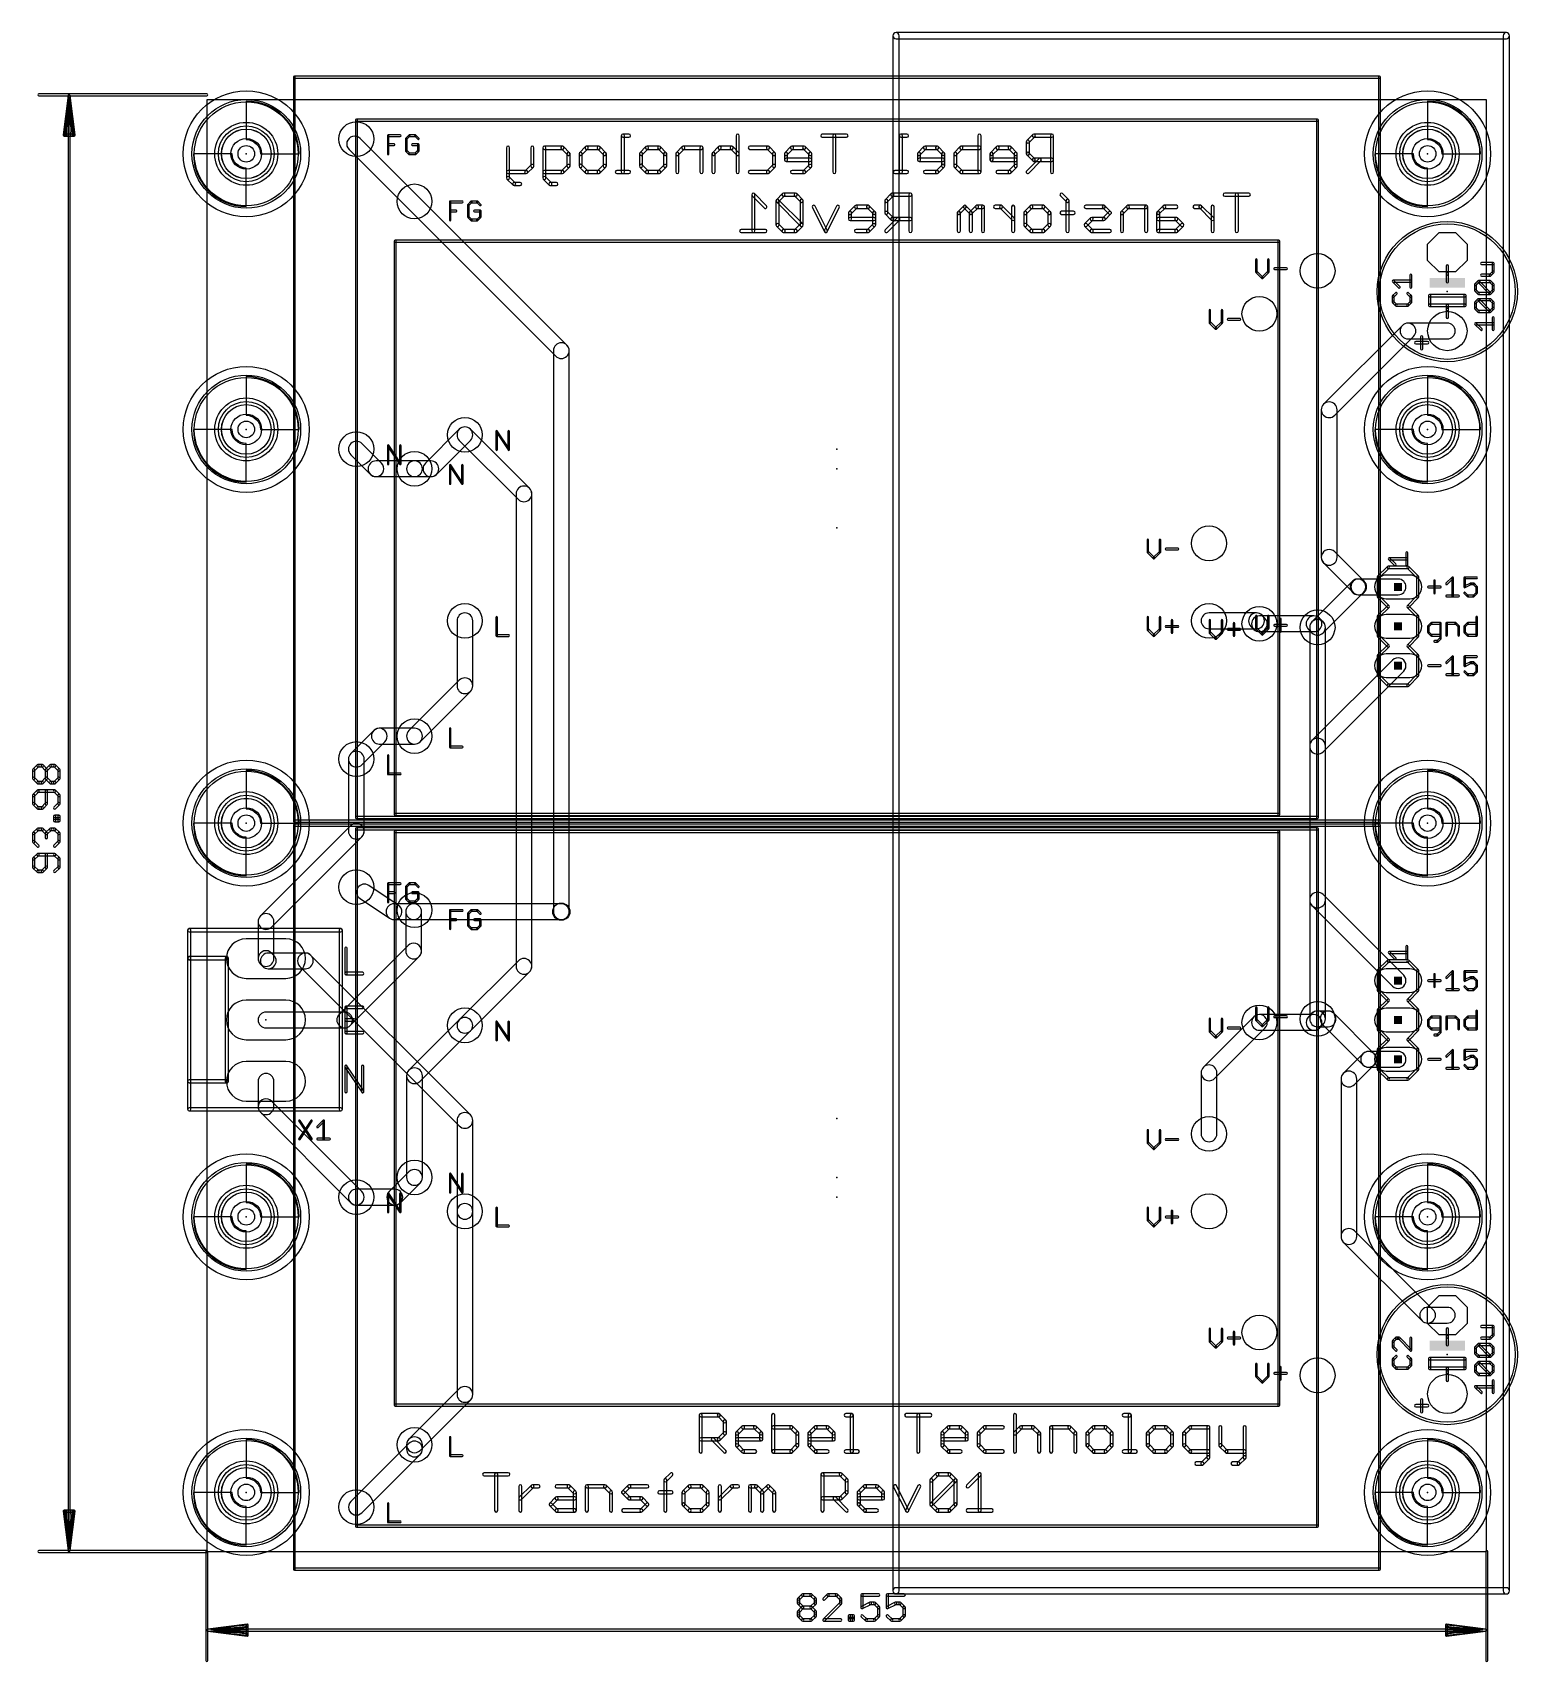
# Model space of a CAD drawing. Extents: x -11 to 85, y -7 to 98.
import ezdxf

# ---------------------------------------------------------------- set-up
doc = ezdxf.new("R2010")
doc.units = 0
for name, color, linetype in [('1', 14, 'CONTINUOUS'), ('16', 174, 'CONTINUOUS'), ('17', 94, 'CONTINUOUS'), ('18', 94, 'CONTINUOUS'), ('20', 178, 'CONTINUOUS'), ('21', 251, 'CONTINUOUS'), ('22', 251, 'CONTINUOUS'), ('23', 178, 'CONTINUOUS'), ('25', 251, 'CONTINUOUS'), ('27', 251, 'CONTINUOUS'), ('39', 14, 'CONTINUOUS'), ('40', 174, 'CONTINUOUS'), ('41', 14, 'CONTINUOUS'), ('42', 174, 'CONTINUOUS'), ('43', 94, 'CONTINUOUS'), ('47', 251, 'CONTINUOUS'), ('51', 251, 'CONTINUOUS')]:
    doc.layers.add(name, color=color, linetype=linetype)

# ---------------------------------------------------------------- blocks, each defined once
blk = doc.blocks.new('RECT')
blk.add_solid([(-0.5, -0.5), (0.5, -0.5), (-0.5, 0.5), (0.5, 0.5)])
blk = doc.blocks.new('ROUNDP')
blk.add_circle((0, 0), 0.5)
blk = doc.blocks.new('OCTAGONP')
blk.add_lwpolyline([(-0.5, -0.2071), (-0.5, 0.2071), (-0.2071, 0.5), (0.2071, 0.5), (0.5, 0.2071), (0.5, -0.2071), (0.2071, -0.5), (-0.2071, -0.5)], close=True)
blk = doc.blocks.new('LONGP100')
blk.add_lwpolyline([(-0.5, -0.5), (0.5, -0.5, 1), (0.5, 0.5), (-0.5, 0.5, 1)], format="xyb", close=True)
blk = doc.blocks.new('ROUNDV')
blk.add_circle((0, 0), 0.5)

msp = doc.modelspace()

# ---------------------------------------------------------------- linework, layer by layer
at = {"layer": '1'}
for points in [[(77.1108, 79.0992), (72.0308, 74.0192, 1), (72.7492, 73.3008), (77.8292, 78.3808, 1)], [(80.01, 79.248), (77.47, 79.248, 1), (77.47, 78.232), (80.01, 78.232, 1)], [(71.882, 73.66), (71.882, 64.135, 1), (72.898, 64.135), (72.898, 73.66, 1)], [(72.0308, 63.7758), (73.9358, 61.8708, 1), (74.6542, 62.5892), (72.7492, 64.4942, 1)], [(73.8908, 62.5892), (71.2808, 59.9792, 1), (71.9992, 59.2608), (74.6092, 61.8708, 1)], [(74.295, 62.738), (74.25, 62.738, 1), (74.25, 61.722), (74.295, 61.722, 1)], [(76.835, 62.738), (74.295, 62.738, 1), (74.295, 61.722), (76.835, 61.722, 1)], [(64.64, 59.532), (67.7, 59.532, 1), (67.7, 60.548), (64.64, 60.548, 1)], [(67.3408, 59.6808), (67.5308, 59.4908, 1), (68.2492, 60.2092), (68.0592, 60.3992, 1)], [(67.89, 59.342), (71.41, 59.342, 1), (71.41, 60.358), (67.89, 60.358, 1)], [(71.0508, 59.4908), (71.2808, 59.2608, 1), (71.9992, 59.9792), (71.7692, 60.2092, 1)], [(71.9992, 51.5958), (77.1942, 56.7908, 1), (76.4758, 57.5092), (71.2808, 52.3142, 1)], [(72.148, 34.36), (72.148, 51.955, 1), (71.132, 51.955), (71.132, 34.36, 1)], [(22.86, 41.783), (13.335, 41.783, 1), (13.335, 40.767), (22.86, 40.767, 1)], [(12.827, 41.275), (12.827, 38.735, 1), (13.843, 38.735), (13.843, 41.275, 1)], [(12.9758, 39.0942), (8.5308, 34.6492, 1), (9.2492, 33.9308), (13.6942, 38.3758, 1)], [(8.89, 34.798), (3.81, 34.798, 1), (3.81, 33.782), (8.89, 33.782, 1)], [(71.7692, 33.7708), (71.9992, 34.0008, 1), (71.2808, 34.7192), (71.0508, 34.4892, 1)], [(71.64, 33.852), (72.32, 33.852, 1), (72.32, 34.868), (71.64, 34.868, 1)], [(71.9608, 34.0008), (74.5708, 31.3908, 1), (75.2892, 32.1092), (72.6792, 34.7192, 1)], [(13.7492, 30.3308), (16.9992, 33.5808, 1), (16.2808, 34.2992), (13.0308, 31.0492, 1)], [(64.9992, 30.5208), (68.2492, 33.7708, 1), (67.5308, 34.4892), (64.2808, 31.2392, 1)], [(67.89, 33.622), (71.41, 33.622, 1), (71.41, 34.638), (67.89, 34.638, 1)], [(74.0192, 30.1208), (75.2892, 31.3908, 1), (74.5708, 32.1092), (73.3008, 30.8392, 1)], [(74.93, 31.242), (76.835, 31.242, 1), (76.835, 32.258), (74.93, 32.258, 1)], [(13.898, 24.13), (13.898, 30.69, 1), (12.882, 30.69), (12.882, 24.13, 1)], [(65.148, 26.94), (65.148, 30.88, 1), (64.132, 30.88), (64.132, 26.94, 1)], [(74.168, 20.32), (74.168, 30.48, 1), (73.152, 30.48), (73.152, 20.32, 1)], [(79.0992, 15.5992), (74.0192, 20.6792, 1), (73.3008, 19.9608), (78.3808, 14.8808, 1)], [(80.01, 15.748), (78.74, 15.748, 1), (78.74, 14.732), (80.01, 14.732, 1)]]:
    msp.add_lwpolyline(points, format="xyb", close=True, dxfattribs=at)
at = {"layer": '16'}
for points in [[(44.2468, 97.79), (44.2468, -2.54, 1), (44.6532, -2.54), (44.6532, 97.79, 1)], [(83.82, 97.9932), (44.45, 97.9932, 1), (44.45, 97.5868), (83.82, 97.5868, 1)], [(84.0232, -2.54), (84.0232, 97.79, 1), (83.6168, 97.79), (83.6168, -2.54, 1)], [(9.1658, 90.4458), (22.5008, 77.1108, 1), (23.2192, 77.8292), (9.8842, 91.1642, 1)], [(22.352, 77.47), (22.352, 41.275, 1), (23.368, 41.275), (23.368, 77.47, 1)], [(14.8092, 69.4908), (16.9992, 71.6808, 1), (16.2808, 72.3992), (14.0908, 70.2092, 1)], [(20.8092, 68.5892), (16.9992, 72.3992, 1), (16.2808, 71.6808), (20.0908, 67.8708, 1)], [(11.2692, 70.2092), (9.9992, 71.4792, 1), (9.2808, 70.7608), (10.5508, 69.4908, 1)], [(13.39, 70.358), (10.91, 70.358, 1), (10.91, 69.342), (13.39, 69.342, 1)], [(13.39, 69.342), (14.45, 69.342, 1), (14.45, 70.358), (13.39, 70.358, 1)], [(19.942, 68.23), (19.942, 37.75, 1), (20.958, 37.75), (20.958, 68.23, 1)], [(16.132, 60.04), (16.132, 55.85, 1), (17.148, 55.85), (17.148, 60.04, 1)], [(71.132, 59.62), (71.132, 42.025, 1), (72.148, 42.025), (72.148, 59.62, 1)], [(16.2808, 56.2092), (13.0308, 52.9592, 1), (13.7492, 52.2408), (16.9992, 55.4908, 1)], [(10.7608, 52.9592), (9.2808, 51.4792, 1), (9.9992, 50.7608), (11.4792, 52.2408, 1)], [(13.39, 53.108), (11.12, 53.108, 1), (11.12, 52.092), (13.39, 52.092, 1)], [(9.132, 51.12), (9.132, 46.47, 1), (10.148, 46.47), (10.148, 51.12, 1)], [(9.2808, 46.8292), (3.4508, 40.9992, 1), (4.1692, 40.2808), (9.9992, 46.1108, 1)], [(12.3468, 41.6977), (10.4418, 42.9677, 1), (9.8782, 42.1223), (11.7832, 40.8523, 1)], [(71.2808, 41.6658), (76.4758, 36.4708, 1), (77.1942, 37.1892), (71.9992, 42.3842, 1)], [(3.302, 40.64), (3.302, 38.25, 1), (4.318, 38.25), (4.318, 40.64, 1)], [(13.335, 41.783), (12.065, 41.783, 1), (12.065, 40.767), (13.335, 40.767, 1)], [(4.3192, 38.4592), (4.1692, 38.6092, 1), (3.4508, 37.8908), (3.6008, 37.7408, 1)], [(6.35, 38.608), (3.96, 38.608, 1), (3.96, 37.592), (6.35, 37.592, 1)], [(16.9992, 28.1692), (6.7092, 38.4592, 1), (5.9908, 37.7408), (16.2808, 27.4508, 1)], [(20.0908, 38.1092), (16.2808, 34.2992, 1), (16.9992, 33.5808), (20.8092, 37.3908, 1)], [(3.302, 30.33), (3.302, 28.69, 1), (4.318, 28.69), (4.318, 30.33, 1)], [(3.4508, 28.3308), (9.2808, 22.5008, 1), (9.9992, 23.2192), (4.1692, 29.0492, 1)], [(17.148, 21.94), (17.148, 27.81, 1), (16.132, 27.81), (16.132, 21.94, 1)], [(12.4792, 22.5008), (13.7492, 23.7708, 1), (13.0308, 24.4892), (11.7608, 23.2192, 1)], [(9.64, 22.352), (12.12, 22.352, 1), (12.12, 23.368), (9.64, 23.368, 1)], [(16.132, 21.94), (16.132, 10.13, 1), (17.148, 10.13), (17.148, 21.94, 1)], [(16.2808, 10.4892), (13.0308, 7.2392, 1), (13.7492, 6.5208), (16.9992, 9.7708, 1)], [(12.882, 6.88), (12.882, 6.61, 1), (13.898, 6.61), (13.898, 6.88, 1)], [(13.0308, 6.9692), (9.2808, 3.2192, 1), (9.9992, 2.5008), (13.7492, 6.2508, 1)], [(44.45, -2.7432), (83.82, -2.7432, 1), (83.82, -2.3368), (44.45, -2.3368, 1)]]:
    msp.add_lwpolyline(points, format="xyb", close=True, dxfattribs=at)
at = {"layer": '20'}
for p, q in [((82.53, 93.65), (0, 93.65)), ((0, 93.65), (0, 0)), ((82.53, 0), (82.53, 93.65)), ((0, 0), (82.53, 0))]:
    msp.add_line(p, q, dxfattribs=at)
for centre in [(2.54, 90.17), (78.74, 90.17), (2.54, 72.39), (78.74, 72.39), (2.54, 46.99), (78.74, 46.99), (2.54, 21.59), (78.74, 21.59), (2.54, 3.81), (78.74, 3.81)]:
    msp.add_circle(centre, 1.6, dxfattribs=at)
at = {"layer": '21'}
for points in [[(5.64, 95.0565), (75.64, 95.0565, 1), (75.64, 95.1835), (5.64, 95.1835, 1)], [(5.7035, 47.12), (5.7035, 95.12, 1), (5.5765, 95.12), (5.5765, 47.12, 1)], [(75.5765, 95.12), (75.5765, 47.12, 1), (75.7035, 47.12), (75.7035, 95.12, 1)], [(9.64, 92.2865), (71.64, 92.2865, 1), (71.64, 92.4135), (9.64, 92.4135, 1)], [(9.5765, 92.35), (9.5765, 47.35, 1), (9.7035, 47.35), (9.7035, 92.35, 1)], [(71.5765, 92.35), (71.5765, 47.35, 1), (71.7035, 47.35), (71.7035, 92.35, 1)], [(11.7416, 90.1708), (11.7416, 91.3402, 1), (11.64, 91.3402), (11.64, 90.1708, 1)], [(11.6908, 91.2894), (12.4704, 91.2894, 1), (12.4704, 91.391), (11.6908, 91.391, 1)], [(11.6908, 90.7047), (12.0806, 90.7047, 1), (12.0806, 90.8063), (11.6908, 90.8063, 1)], [(13.0192, 91.3761), (12.8243, 91.1812, 1), (12.8961, 91.1094), (13.091, 91.3043, 1)], [(12.8094, 91.1453), (12.8094, 90.3657, 1), (12.911, 90.3657), (12.911, 91.1453, 1)], [(12.8243, 90.3298), (13.0192, 90.1349, 1), (13.091, 90.2067), (12.8961, 90.4016, 1)], [(13.4449, 91.391), (13.0551, 91.391, 1), (13.0551, 91.2894), (13.4449, 91.2894, 1)], [(13.6398, 90.8063), (13.25, 90.8063, 1), (13.25, 90.7047), (13.6398, 90.7047, 1)], [(13.6757, 91.1812), (13.4808, 91.3761, 1), (13.409, 91.3043), (13.6039, 91.1094, 1)], [(13.4808, 90.1349), (13.6757, 90.3298, 1), (13.6039, 90.4016), (13.409, 90.2067, 1)], [(13.6906, 90.3657), (13.6906, 90.7555, 1), (13.589, 90.7555), (13.589, 90.3657, 1)], [(13.0551, 90.12), (13.4449, 90.12, 1), (13.4449, 90.2216), (13.0551, 90.2216, 1)], [(15.7416, 85.9008), (15.7416, 87.0702, 1), (15.64, 87.0702), (15.64, 85.9008, 1)], [(15.6908, 87.0194), (16.4704, 87.0194, 1), (16.4704, 87.121), (15.6908, 87.121, 1)], [(15.6908, 86.4347), (16.0806, 86.4347, 1), (16.0806, 86.5363), (15.6908, 86.5363, 1)], [(17.0192, 87.1061), (16.8243, 86.9112, 1), (16.8961, 86.8394), (17.091, 87.0343, 1)], [(16.8094, 86.8753), (16.8094, 86.0957, 1), (16.911, 86.0957), (16.911, 86.8753, 1)], [(17.4449, 87.121), (17.0551, 87.121, 1), (17.0551, 87.0194), (17.4449, 87.0194, 1)], [(17.6398, 86.5363), (17.25, 86.5363, 1), (17.25, 86.4347), (17.6398, 86.4347, 1)], [(17.6757, 86.9112), (17.4808, 87.1061, 1), (17.409, 87.0343), (17.6039, 86.8394, 1)], [(17.6906, 86.0957), (17.6906, 86.4855, 1), (17.589, 86.4855), (17.589, 86.0957, 1)], [(16.8243, 86.0598), (17.0192, 85.8649, 1), (17.091, 85.9367), (16.8961, 86.1316, 1)], [(17.0551, 85.85), (17.4449, 85.85, 1), (17.4449, 85.9516), (17.0551, 85.9516, 1)], [(17.4808, 85.8649), (17.6757, 86.0598, 1), (17.6039, 86.1316), (17.409, 85.9367, 1)], [(12.14, 84.4765), (69.14, 84.4765, 1), (69.14, 84.6035), (12.14, 84.6035, 1)], [(12.2035, 47.54), (12.2035, 84.54, 1), (12.0765, 84.54), (12.0765, 47.54, 1)], [(69.0765, 84.54), (69.0765, 47.54, 1), (69.2035, 47.54), (69.2035, 84.54, 1)], [(67.64, 83.3402), (67.64, 82.5606, 1), (67.7416, 82.5606), (67.7416, 83.3402, 1)], [(68.5212, 82.5606), (68.5212, 83.3402, 1), (68.4196, 83.3402), (68.4196, 82.5606, 1)], [(67.6549, 82.5247), (68.0447, 82.1349, 1), (68.1165, 82.2067), (67.7267, 82.5965, 1)], [(68.1165, 82.1349), (68.5063, 82.5247, 1), (68.4345, 82.5965), (68.0447, 82.2067, 1)], [(68.8602, 82.7047), (69.6398, 82.7047, 1), (69.6398, 82.8063), (68.8602, 82.8063, 1)], [(80.0862, 81.915), (80.0862, 82.423, 1), (79.9338, 82.423), (79.9338, 81.915, 1)], [(81.153, 81.1022), (78.867, 81.1022, 1), (78.867, 80.9498), (81.153, 80.9498, 1)], [(78.7908, 81.026), (78.7908, 80.391, 1), (78.9432, 80.391), (78.9432, 81.026, 1)], [(81.2292, 80.391), (81.2292, 81.026, 1), (81.0768, 81.026), (81.0768, 80.391, 1)], [(64.64, 80.0702), (64.64, 79.2906, 1), (64.7416, 79.2906), (64.7416, 80.0702, 1)], [(65.5212, 79.2906), (65.5212, 80.0702, 1), (65.4196, 80.0702), (65.4196, 79.2906, 1)], [(78.867, 80.3148), (80.01, 80.3148, 1), (80.01, 80.4672), (78.867, 80.4672, 1)], [(80.0862, 80.137), (80.0862, 80.391, 1), (79.9338, 80.391), (79.9338, 80.137, 1)], [(80.01, 80.3148), (81.153, 80.3148, 1), (81.153, 80.4672), (80.01, 80.4672, 1)], [(64.6549, 79.2547), (65.0447, 78.8649, 1), (65.1165, 78.9367), (64.7267, 79.3265, 1)], [(65.1165, 78.8649), (65.5063, 79.2547, 1), (65.4345, 79.3265), (65.0447, 78.9367, 1)], [(65.8602, 79.4347), (66.6398, 79.4347, 1), (66.6398, 79.5363), (65.8602, 79.5363, 1)], [(77.978, 77.9018), (78.74, 77.9018, 1), (78.74, 78.0542), (77.978, 78.0542, 1)], [(78.4352, 77.597), (78.4352, 78.359, 1), (78.2828, 78.359), (78.2828, 77.597, 1)], [(18.7416, 71.0908), (18.7416, 72.2602, 1), (18.64, 72.2602), (18.64, 71.0908, 1)], [(18.6485, 72.232), (19.4281, 71.0626, 1), (19.5127, 71.119), (18.7331, 72.2884, 1)], [(19.5212, 71.0908), (19.5212, 72.2602, 1), (19.4196, 72.2602), (19.4196, 71.0908, 1)], [(11.7416, 70.1708), (11.7416, 71.3402, 1), (11.64, 71.3402), (11.64, 70.1708, 1)], [(11.6485, 71.312), (12.4281, 70.1426, 1), (12.5127, 70.199), (11.7331, 71.3684, 1)], [(12.5212, 70.1708), (12.5212, 71.3402, 1), (12.4196, 71.3402), (12.4196, 70.1708, 1)], [(15.7416, 68.9008), (15.7416, 70.0702, 1), (15.64, 70.0702), (15.64, 68.9008, 1)], [(15.6485, 70.042), (16.4281, 68.8726, 1), (16.5127, 68.929), (15.7331, 70.0984, 1)], [(16.5212, 68.9008), (16.5212, 70.0702, 1), (16.4196, 70.0702), (16.4196, 68.9008, 1)], [(60.64, 65.2602), (60.64, 64.4806, 1), (60.7416, 64.4806), (60.7416, 65.2602, 1)], [(61.5212, 64.4806), (61.5212, 65.2602, 1), (61.4196, 65.2602), (61.4196, 64.4806, 1)], [(60.6549, 64.4447), (61.0447, 64.0549, 1), (61.1165, 64.1267), (60.7267, 64.5165, 1)], [(61.1165, 64.0549), (61.5063, 64.4447, 1), (61.4345, 64.5165), (61.0447, 64.1267, 1)], [(61.8602, 64.6247), (62.6398, 64.6247, 1), (62.6398, 64.7263), (61.8602, 64.7263, 1)], [(76.6888, 63.709), (76.3074, 64.0903, 1), (76.2176, 64.0005), (76.5989, 63.6192, 1)], [(76.2625, 63.9819), (77.4065, 63.9819, 1), (77.4065, 64.1089), (76.2625, 64.1089, 1)], [(77.47, 63.6641), (77.47, 64.4268, 1), (77.343, 64.4268), (77.343, 63.6641, 1)], [(76.1461, 63.5539), (75.5111, 62.9189, 1), (75.6189, 62.8111), (76.2539, 63.4461, 1)], [(77.47, 63.5762), (76.2, 63.5762, 1), (76.2, 63.4238), (77.47, 63.4238, 1)], [(78.1589, 62.9189), (77.5239, 63.5539, 1), (77.4161, 63.4461), (78.0511, 62.8111, 1)], [(75.6412, 61.595), (75.6412, 62.865, 1), (75.4888, 62.865), (75.4888, 61.595, 1)], [(78.0288, 62.865), (78.0288, 61.595, 1), (78.1812, 61.595), (78.1812, 62.865, 1)], [(78.7908, 62.1797), (79.5704, 62.1797, 1), (79.5704, 62.2813), (78.7908, 62.2813, 1)], [(79.1298, 62.6203), (79.1298, 61.8407, 1), (79.2314, 61.8407), (79.2314, 62.6203, 1)], [(79.9961, 62.3895), (80.3859, 62.7793, 1), (80.3141, 62.8511), (79.9243, 62.4613, 1)], [(80.2992, 62.8152), (80.2992, 61.6458, 1), (80.4008, 61.6458), (80.4008, 62.8152, 1)], [(81.9092, 62.866), (81.1296, 62.866, 1), (81.1296, 62.7644), (81.9092, 62.7644, 1)], [(81.0788, 62.8152), (81.0788, 62.2305, 1), (81.1804, 62.2305), (81.1804, 62.8152, 1)], [(81.1523, 62.1851), (81.5421, 62.38, 1), (81.4967, 62.4708), (81.1069, 62.2759, 1)], [(81.5194, 62.3746), (81.7143, 62.3746, 1), (81.7143, 62.4762), (81.5194, 62.4762, 1)], [(81.6784, 62.3895), (81.8733, 62.1946, 1), (81.9451, 62.2664), (81.7502, 62.4613, 1)], [(81.8584, 62.2305), (81.8584, 61.8407, 1), (81.96, 61.8407), (81.96, 62.2305, 1)], [(76.2539, 61.0139), (75.6189, 61.6489, 1), (75.5111, 61.5411), (76.1461, 60.9061, 1)], [(75.6189, 60.2711), (76.2539, 60.9061, 1), (76.1461, 61.0139), (75.5111, 60.3789, 1)], [(78.0511, 61.6489), (77.4161, 61.0139, 1), (77.5239, 60.9061), (78.1589, 61.5411, 1)], [(77.4161, 60.9061), (78.0511, 60.2711, 1), (78.1589, 60.3789), (77.5239, 61.0139, 1)], [(79.9602, 61.595), (80.7398, 61.595, 1), (80.7398, 61.6966), (79.9602, 61.6966, 1)], [(81.3604, 61.6817), (81.1655, 61.8766, 1), (81.0937, 61.8048), (81.2886, 61.6099, 1)], [(81.7143, 61.6966), (81.3245, 61.6966, 1), (81.3245, 61.595), (81.7143, 61.595, 1)], [(81.8733, 61.8766), (81.6784, 61.6817, 1), (81.7502, 61.6099), (81.9451, 61.8048, 1)], [(18.64, 60.2602), (18.64, 59.0908, 1), (18.7416, 59.0908), (18.7416, 60.2602, 1)], [(60.64, 60.2602), (60.64, 59.4806, 1), (60.7416, 59.4806), (60.7416, 60.2602, 1)], [(61.5212, 59.4806), (61.5212, 60.2602, 1), (61.4196, 60.2602), (61.4196, 59.4806, 1)], [(62.1992, 60.0653), (62.1992, 59.2857, 1), (62.3008, 59.2857), (62.3008, 60.0653, 1)], [(64.64, 60.0702), (64.64, 59.2906, 1), (64.7416, 59.2906), (64.7416, 60.0702, 1)], [(65.5212, 59.2906), (65.5212, 60.0702, 1), (65.4196, 60.0702), (65.4196, 59.2906, 1)], [(66.1992, 59.8753), (66.1992, 59.0957, 1), (66.3008, 59.0957), (66.3008, 59.8753, 1)], [(67.64, 60.3402), (67.64, 59.5606, 1), (67.7416, 59.5606), (67.7416, 60.3402, 1)], [(68.5212, 59.5606), (68.5212, 60.3402, 1), (68.4196, 60.3402), (68.4196, 59.5606, 1)], [(69.1992, 60.1453), (69.1992, 59.3657, 1), (69.3008, 59.3657), (69.3008, 60.1453, 1)], [(75.6412, 59.055), (75.6412, 60.325, 1), (75.4888, 60.325), (75.4888, 59.055, 1)], [(78.0288, 60.325), (78.0288, 59.055, 1), (78.1812, 59.055), (78.1812, 60.325, 1)], [(78.9498, 59.9213), (78.7549, 59.7264, 1), (78.8267, 59.6546), (79.0216, 59.8495, 1)], [(79.5704, 59.9362), (78.9857, 59.9362, 1), (78.9857, 59.8346), (79.5704, 59.8346, 1)], [(79.6212, 58.9109), (79.6212, 59.8854, 1), (79.5196, 59.8854), (79.5196, 58.9109, 1)], [(80.011, 59.1058), (80.011, 59.8854, 1), (79.9094, 59.8854), (79.9094, 59.1058, 1)], [(79.9602, 59.8346), (80.5449, 59.8346, 1), (80.5449, 59.9362), (79.9602, 59.9362, 1)], [(80.509, 59.8495), (80.7039, 59.6546, 1), (80.7757, 59.7264), (80.5808, 59.9213, 1)], [(81.1655, 59.6546), (81.3604, 59.8495, 1), (81.2886, 59.9213), (81.0937, 59.7264, 1)], [(81.3245, 59.8346), (81.9092, 59.8346, 1), (81.9092, 59.9362), (81.3245, 59.9362, 1)], [(81.8584, 60.2752), (81.8584, 59.1058, 1), (81.96, 59.1058), (81.96, 60.2752, 1)], [(18.6908, 59.04), (19.4704, 59.04, 1), (19.4704, 59.1416), (18.6908, 59.1416, 1)], [(60.6549, 59.4447), (61.0447, 59.0549, 1), (61.1165, 59.1267), (60.7267, 59.5165, 1)], [(61.1165, 59.0549), (61.5063, 59.4447, 1), (61.4345, 59.5165), (61.0447, 59.1267, 1)], [(61.8602, 59.6247), (62.6398, 59.6247, 1), (62.6398, 59.7263), (61.8602, 59.7263, 1)], [(64.6549, 59.2547), (65.0447, 58.8649, 1), (65.1165, 58.9367), (64.7267, 59.3265, 1)], [(65.1165, 58.8649), (65.5063, 59.2547, 1), (65.4345, 59.3265), (65.0447, 58.9367, 1)], [(65.8602, 59.4347), (66.6398, 59.4347, 1), (66.6398, 59.5363), (65.8602, 59.5363, 1)], [(67.6549, 59.5247), (68.0447, 59.1349, 1), (68.1165, 59.2067), (67.7267, 59.5965, 1)], [(68.1165, 59.1349), (68.5063, 59.5247, 1), (68.4345, 59.5965), (68.0447, 59.2067, 1)], [(68.8602, 59.7047), (69.6398, 59.7047, 1), (69.6398, 59.8063), (68.8602, 59.8063, 1)], [(76.2539, 58.4739), (75.6189, 59.1089, 1), (75.5111, 59.0011), (76.1461, 58.3661, 1)], [(78.0511, 59.1089), (77.4161, 58.4739, 1), (77.5239, 58.3661), (78.1589, 59.0011, 1)], [(78.74, 59.6905), (78.74, 59.3007, 1), (78.8416, 59.3007), (78.8416, 59.6905, 1)], [(78.7549, 59.2648), (78.9498, 59.0699, 1), (79.0216, 59.1417), (78.8267, 59.3366, 1)], [(78.9857, 59.055), (79.5704, 59.055, 1), (79.5704, 59.1566), (78.9857, 59.1566, 1)], [(79.4114, 58.6801), (79.6063, 58.875, 1), (79.5345, 58.9468), (79.3396, 58.7519, 1)], [(80.689, 59.6905), (80.689, 59.1058, 1), (80.7906, 59.1058), (80.7906, 59.6905, 1)], [(81.1804, 59.3007), (81.1804, 59.6905, 1), (81.0788, 59.6905), (81.0788, 59.3007, 1)], [(81.3604, 59.1417), (81.1655, 59.3366, 1), (81.0937, 59.2648), (81.2886, 59.0699, 1)], [(81.9092, 59.1566), (81.3245, 59.1566, 1), (81.3245, 59.055), (81.9092, 59.055, 1)], [(75.6189, 57.7311), (76.2539, 58.3661, 1), (76.1461, 58.4739), (75.5111, 57.8389, 1)], [(75.6412, 56.515), (75.6412, 57.785, 1), (75.4888, 57.785), (75.4888, 56.515, 1)], [(77.4161, 58.3661), (78.0511, 57.7311, 1), (78.1589, 57.8389), (77.5239, 58.4739, 1)], [(78.0288, 57.785), (78.0288, 56.515, 1), (78.1812, 56.515), (78.1812, 57.785, 1)], [(79.1806, 58.6652), (79.3755, 58.6652, 1), (79.3755, 58.7668), (79.1806, 58.7668, 1)], [(78.7908, 57.0997), (79.5704, 57.0997, 1), (79.5704, 57.2013), (78.7908, 57.2013, 1)], [(79.9961, 57.3095), (80.3859, 57.6993, 1), (80.3141, 57.7711), (79.9243, 57.3813, 1)], [(80.2992, 57.7352), (80.2992, 56.5658, 1), (80.4008, 56.5658), (80.4008, 57.7352, 1)], [(81.9092, 57.786), (81.1296, 57.786, 1), (81.1296, 57.6844), (81.9092, 57.6844, 1)], [(81.0788, 57.7352), (81.0788, 57.1505, 1), (81.1804, 57.1505), (81.1804, 57.7352, 1)], [(81.1523, 57.1051), (81.5421, 57.3, 1), (81.4967, 57.3908), (81.1069, 57.1959, 1)], [(81.3604, 56.6017), (81.1655, 56.7966, 1), (81.0937, 56.7248), (81.2886, 56.5299, 1)], [(81.5194, 57.2946), (81.7143, 57.2946, 1), (81.7143, 57.3962), (81.5194, 57.3962, 1)], [(81.6784, 57.3095), (81.8733, 57.1146, 1), (81.9451, 57.1864), (81.7502, 57.3813, 1)], [(81.8733, 56.7966), (81.6784, 56.6017, 1), (81.7502, 56.5299), (81.9451, 56.7248, 1)], [(81.8584, 57.1505), (81.8584, 56.7607, 1), (81.96, 56.7607), (81.96, 57.1505, 1)], [(76.2539, 55.9339), (75.6189, 56.5689, 1), (75.5111, 56.4611), (76.1461, 55.8261, 1)], [(77.47, 55.9562), (76.2, 55.9562, 1), (76.2, 55.8038), (77.47, 55.8038, 1)], [(78.0511, 56.5689), (77.4161, 55.9339, 1), (77.5239, 55.8261), (78.1589, 56.4611, 1)], [(79.9602, 56.515), (80.7398, 56.515, 1), (80.7398, 56.6166), (79.9602, 56.6166, 1)], [(81.7143, 56.6166), (81.3245, 56.6166, 1), (81.3245, 56.515), (81.7143, 56.515, 1)], [(15.64, 53.0702), (15.64, 51.9008, 1), (15.7416, 51.9008), (15.7416, 53.0702, 1)], [(15.6908, 51.85), (16.4704, 51.85, 1), (16.4704, 51.9516), (15.6908, 51.9516, 1)], [(11.64, 51.3402), (11.64, 50.1708, 1), (11.7416, 50.1708), (11.7416, 51.3402, 1)], [(11.6908, 50.12), (12.4704, 50.12, 1), (12.4704, 50.2216), (11.6908, 50.2216, 1)], [(9.64, 47.2865), (71.64, 47.2865, 1), (71.64, 47.4135), (9.64, 47.4135, 1)], [(69.14, 47.6035), (12.14, 47.6035, 1), (12.14, 47.4765), (69.14, 47.4765, 1)], [(75.64, 47.1835), (5.64, 47.1835, 1), (5.64, 47.0565), (75.64, 47.0565, 1)], [(5.64, 46.7965), (75.64, 46.7965, 1), (75.64, 46.9235), (5.64, 46.9235, 1)], [(5.7035, -1.14), (5.7035, 46.86, 1), (5.5765, 46.86), (5.5765, -1.14, 1)], [(9.64, 46.5665), (71.64, 46.5665, 1), (71.64, 46.6935), (9.64, 46.6935, 1)], [(9.5765, 46.63), (9.5765, 1.63, 1), (9.7035, 1.63), (9.7035, 46.63, 1)], [(12.14, 46.3765), (69.14, 46.3765, 1), (69.14, 46.5035), (12.14, 46.5035, 1)], [(12.2035, 9.44), (12.2035, 46.44, 1), (12.0765, 46.44), (12.0765, 9.44, 1)], [(69.0765, 46.44), (69.0765, 9.44, 1), (69.2035, 9.44), (69.2035, 46.44, 1)], [(71.5765, 46.63), (71.5765, 1.63, 1), (71.7035, 1.63), (71.7035, 46.63, 1)], [(75.5765, 46.86), (75.5765, -1.14, 1), (75.7035, -1.14), (75.7035, 46.86, 1)], [(11.7416, 41.9108), (11.7416, 43.0802, 1), (11.64, 43.0802), (11.64, 41.9108, 1)], [(11.6908, 43.0294), (12.4704, 43.0294, 1), (12.4704, 43.131), (11.6908, 43.131, 1)], [(13.0192, 43.1161), (12.8243, 42.9212, 1), (12.8961, 42.8494), (13.091, 43.0443, 1)], [(13.4449, 43.131), (13.0551, 43.131, 1), (13.0551, 43.0294), (13.4449, 43.0294, 1)], [(13.6757, 42.9212), (13.4808, 43.1161, 1), (13.409, 43.0443), (13.6039, 42.8494, 1)], [(11.6908, 42.4447), (12.0806, 42.4447, 1), (12.0806, 42.5463), (11.6908, 42.5463, 1)], [(12.8094, 42.8853), (12.8094, 42.1057, 1), (12.911, 42.1057), (12.911, 42.8853, 1)], [(12.8243, 42.0698), (13.0192, 41.8749, 1), (13.091, 41.9467), (12.8961, 42.1416, 1)], [(13.6398, 42.5463), (13.25, 42.5463, 1), (13.25, 42.4447), (13.6398, 42.4447, 1)], [(13.4808, 41.8749), (13.6757, 42.0698, 1), (13.6039, 42.1416), (13.409, 41.9467, 1)], [(13.6906, 42.1057), (13.6906, 42.4955, 1), (13.589, 42.4955), (13.589, 42.1057, 1)], [(13.0551, 41.86), (13.4449, 41.86, 1), (13.4449, 41.9616), (13.0551, 41.9616, 1)], [(15.7416, 40.1808), (15.7416, 41.3502, 1), (15.64, 41.3502), (15.64, 40.1808, 1)], [(15.6908, 41.2994), (16.4704, 41.2994, 1), (16.4704, 41.401), (15.6908, 41.401, 1)], [(17.0192, 41.3861), (16.8243, 41.1912, 1), (16.8961, 41.1194), (17.091, 41.3143, 1)], [(16.8094, 41.1553), (16.8094, 40.3757, 1), (16.911, 40.3757), (16.911, 41.1553, 1)], [(17.4449, 41.401), (17.0551, 41.401, 1), (17.0551, 41.2994), (17.4449, 41.2994, 1)], [(17.6757, 41.1912), (17.4808, 41.3861, 1), (17.409, 41.3143), (17.6039, 41.1194, 1)], [(-1.2416, 40.08), (-1.2416, 38.28, 1), (-1.0384, 38.28), (-1.0384, 40.08, 1)], [(8.635, 40.1816), (-1.14, 40.1816, 1), (-1.14, 39.9784), (8.635, 39.9784, 1)], [(8.7366, 28.525), (8.7366, 40.08, 1), (8.5334, 40.08), (8.5334, 28.525, 1)], [(15.6908, 40.7147), (16.0806, 40.7147, 1), (16.0806, 40.8163), (15.6908, 40.8163, 1)], [(16.8243, 40.3398), (17.0192, 40.1449, 1), (17.091, 40.2167), (16.8961, 40.4116, 1)], [(17.0551, 40.13), (17.4449, 40.13, 1), (17.4449, 40.2316), (17.0551, 40.2316, 1)], [(17.6398, 40.8163), (17.25, 40.8163, 1), (17.25, 40.7147), (17.6398, 40.7147, 1)], [(17.4808, 40.1449), (17.6757, 40.3398, 1), (17.6039, 40.4116), (17.409, 40.2167, 1)], [(17.6906, 40.3757), (17.6906, 40.7655, 1), (17.589, 40.7655), (17.589, 40.3757, 1)], [(8.89, 38.9142), (8.89, 37.2872, 1), (9.0424, 37.2872), (9.0424, 38.9142, 1)], [(77.47, 38.2641), (77.47, 39.0268, 1), (77.343, 39.0268), (77.343, 38.2641, 1)], [(-1.2416, 38.28), (-1.2416, 30.325, 1), (-1.0384, 30.325), (-1.0384, 38.28, 1)], [(1.285, 38.3816), (-1.14, 38.3816, 1), (-1.14, 38.1784), (1.285, 38.1784, 1)], [(1.3866, 30.325), (1.3866, 38.28, 1), (1.1834, 38.28), (1.1834, 30.325, 1)], [(76.1461, 38.1539), (75.5111, 37.5189, 1), (75.6189, 37.4111), (76.2539, 38.0461, 1)], [(77.47, 38.1762), (76.2, 38.1762, 1), (76.2, 38.0238), (77.47, 38.0238, 1)], [(76.6888, 38.309), (76.3074, 38.6903, 1), (76.2176, 38.6005), (76.5989, 38.2192, 1)], [(76.2625, 38.5819), (77.4065, 38.5819, 1), (77.4065, 38.7089), (76.2625, 38.7089, 1)], [(78.1589, 37.5189), (77.5239, 38.1539, 1), (77.4161, 38.0461), (78.0511, 37.4111, 1)], [(8.9662, 37.211), (10.0509, 37.211, 1), (10.0509, 37.3634), (8.9662, 37.3634, 1)], [(75.6412, 36.195), (75.6412, 37.465, 1), (75.4888, 37.465), (75.4888, 36.195, 1)], [(78.0288, 37.465), (78.0288, 36.195, 1), (78.1812, 36.195), (78.1812, 37.465, 1)], [(78.7908, 36.7797), (79.5704, 36.7797, 1), (79.5704, 36.8813), (78.7908, 36.8813, 1)], [(79.1298, 37.2203), (79.1298, 36.4407, 1), (79.2314, 36.4407), (79.2314, 37.2203, 1)], [(79.9961, 36.9895), (80.3859, 37.3793, 1), (80.3141, 37.4511), (79.9243, 37.0613, 1)], [(80.2992, 37.4152), (80.2992, 36.2458, 1), (80.4008, 36.2458), (80.4008, 37.4152, 1)], [(81.9092, 37.466), (81.1296, 37.466, 1), (81.1296, 37.3644), (81.9092, 37.3644, 1)], [(81.0788, 37.4152), (81.0788, 36.8305, 1), (81.1804, 36.8305), (81.1804, 37.4152, 1)], [(81.1523, 36.7851), (81.5421, 36.98, 1), (81.4967, 37.0708), (81.1069, 36.8759, 1)], [(81.5194, 36.9746), (81.7143, 36.9746, 1), (81.7143, 37.0762), (81.5194, 37.0762, 1)], [(81.6784, 36.9895), (81.8733, 36.7946, 1), (81.9451, 36.8664), (81.7502, 37.0613, 1)], [(81.8584, 36.8305), (81.8584, 36.4407, 1), (81.96, 36.4407), (81.96, 36.8305, 1)], [(76.2539, 35.6139), (75.6189, 36.2489, 1), (75.5111, 36.1411), (76.1461, 35.5061, 1)], [(78.0511, 36.2489), (77.4161, 35.6139, 1), (77.5239, 35.5061), (78.1589, 36.1411, 1)], [(79.9602, 36.195), (80.7398, 36.195, 1), (80.7398, 36.2966), (79.9602, 36.2966, 1)], [(81.3604, 36.2817), (81.1655, 36.4766, 1), (81.0937, 36.4048), (81.2886, 36.2099, 1)], [(81.7143, 36.2966), (81.3245, 36.2966, 1), (81.3245, 36.195), (81.7143, 36.195, 1)], [(81.8733, 36.4766), (81.6784, 36.2817, 1), (81.7502, 36.2099), (81.9451, 36.4048, 1)], [(10.0509, 35.1804), (8.9662, 35.1804, 1), (8.9662, 35.028), (10.0509, 35.028, 1)], [(8.89, 35.1042), (8.89, 33.4772, 1), (9.0424, 33.4772), (9.0424, 35.1042, 1)], [(67.64, 35.0802), (67.64, 34.3006, 1), (67.7416, 34.3006), (67.7416, 35.0802, 1)], [(68.5212, 34.3006), (68.5212, 35.0802, 1), (68.4196, 35.0802), (68.4196, 34.3006, 1)], [(75.6189, 34.8711), (76.2539, 35.5061, 1), (76.1461, 35.6139), (75.5111, 34.9789, 1)], [(75.6412, 33.655), (75.6412, 34.925, 1), (75.4888, 34.925), (75.4888, 33.655, 1)], [(77.4161, 35.5061), (78.0511, 34.8711, 1), (78.1589, 34.9789), (77.5239, 35.6139, 1)], [(78.0288, 34.925), (78.0288, 33.655, 1), (78.1812, 33.655), (78.1812, 34.925, 1)], [(81.8584, 34.8752), (81.8584, 33.7058, 1), (81.96, 33.7058), (81.96, 34.8752, 1)], [(8.9662, 34.2145), (9.5085, 34.2145, 1), (9.5085, 34.3669), (8.9662, 34.3669, 1)], [(18.7416, 32.9908), (18.7416, 34.1602, 1), (18.64, 34.1602), (18.64, 32.9908, 1)], [(18.6485, 34.132), (19.4281, 32.9626, 1), (19.5127, 33.019), (18.7331, 34.1884, 1)], [(19.5212, 32.9908), (19.5212, 34.1602, 1), (19.4196, 34.1602), (19.4196, 32.9908, 1)], [(64.64, 34.3502), (64.64, 33.5706, 1), (64.7416, 33.5706), (64.7416, 34.3502, 1)], [(65.5212, 33.5706), (65.5212, 34.3502, 1), (65.4196, 34.3502), (65.4196, 33.5706, 1)], [(65.8602, 33.7147), (66.6398, 33.7147, 1), (66.6398, 33.8163), (65.8602, 33.8163, 1)], [(67.6549, 34.2647), (68.0447, 33.8749, 1), (68.1165, 33.9467), (67.7267, 34.3365, 1)], [(68.1165, 33.8749), (68.5063, 34.2647, 1), (68.4345, 34.3365), (68.0447, 33.9467, 1)], [(68.8602, 34.4447), (69.6398, 34.4447, 1), (69.6398, 34.5463), (68.8602, 34.5463, 1)], [(76.2539, 33.0739), (75.6189, 33.7089, 1), (75.5111, 33.6011), (76.1461, 32.9661, 1)], [(78.0511, 33.7089), (77.4161, 33.0739, 1), (77.5239, 32.9661), (78.1589, 33.6011, 1)], [(78.9498, 34.5213), (78.7549, 34.3264, 1), (78.8267, 34.2546), (79.0216, 34.4495, 1)], [(78.74, 34.2905), (78.74, 33.9007, 1), (78.8416, 33.9007), (78.8416, 34.2905, 1)], [(78.7549, 33.8648), (78.9498, 33.6699, 1), (79.0216, 33.7417), (78.8267, 33.9366, 1)], [(79.5704, 34.5362), (78.9857, 34.5362, 1), (78.9857, 34.4346), (79.5704, 34.4346, 1)], [(78.9857, 33.655), (79.5704, 33.655, 1), (79.5704, 33.7566), (78.9857, 33.7566, 1)], [(79.6212, 33.5109), (79.6212, 34.4854, 1), (79.5196, 34.4854), (79.5196, 33.5109, 1)], [(80.011, 33.7058), (80.011, 34.4854, 1), (79.9094, 34.4854), (79.9094, 33.7058, 1)], [(79.9602, 34.4346), (80.5449, 34.4346, 1), (80.5449, 34.5362), (79.9602, 34.5362, 1)], [(80.509, 34.4495), (80.7039, 34.2546, 1), (80.7757, 34.3264), (80.5808, 34.5213, 1)], [(80.689, 34.2905), (80.689, 33.7058, 1), (80.7906, 33.7058), (80.7906, 34.2905, 1)], [(81.1655, 34.2546), (81.3604, 34.4495, 1), (81.2886, 34.5213), (81.0937, 34.3264, 1)], [(81.1804, 33.9007), (81.1804, 34.2905, 1), (81.0788, 34.2905), (81.0788, 33.9007, 1)], [(81.3604, 33.7417), (81.1655, 33.9366, 1), (81.0937, 33.8648), (81.2886, 33.6699, 1)], [(81.3245, 34.4346), (81.9092, 34.4346, 1), (81.9092, 34.5362), (81.3245, 34.5362, 1)], [(81.9092, 33.7566), (81.3245, 33.7566, 1), (81.3245, 33.655), (81.9092, 33.655, 1)], [(8.9662, 33.401), (10.0509, 33.401, 1), (10.0509, 33.5534), (8.9662, 33.5534, 1)], [(64.6549, 33.5347), (65.0447, 33.1449, 1), (65.1165, 33.2167), (64.7267, 33.6065, 1)], [(65.1165, 33.1449), (65.5063, 33.5347, 1), (65.4345, 33.6065), (65.0447, 33.2167, 1)], [(75.6189, 32.3311), (76.2539, 32.9661, 1), (76.1461, 33.0739), (75.5111, 32.4389, 1)], [(77.4161, 32.9661), (78.0511, 32.3311, 1), (78.1589, 32.4389), (77.5239, 33.0739, 1)], [(79.1806, 33.2652), (79.3755, 33.2652, 1), (79.3755, 33.3668), (79.1806, 33.3668, 1)], [(79.4114, 33.2801), (79.6063, 33.475, 1), (79.5345, 33.5468), (79.3396, 33.3519, 1)], [(75.6412, 31.115), (75.6412, 32.385, 1), (75.4888, 32.385), (75.4888, 31.115, 1)], [(78.0288, 32.385), (78.0288, 31.115, 1), (78.1812, 31.115), (78.1812, 32.385, 1)], [(78.7908, 31.6997), (79.5704, 31.6997, 1), (79.5704, 31.8013), (78.7908, 31.8013, 1)], [(79.9961, 31.9095), (80.3859, 32.2993, 1), (80.3141, 32.3711), (79.9243, 31.9813, 1)], [(80.2992, 32.3352), (80.2992, 31.1658, 1), (80.4008, 31.1658), (80.4008, 32.3352, 1)], [(81.9092, 32.386), (81.1296, 32.386, 1), (81.1296, 32.2844), (81.9092, 32.2844, 1)], [(81.0788, 32.3352), (81.0788, 31.7505, 1), (81.1804, 31.7505), (81.1804, 32.3352, 1)], [(81.1523, 31.7051), (81.5421, 31.9, 1), (81.4967, 31.9908), (81.1069, 31.7959, 1)], [(81.5194, 31.8946), (81.7143, 31.8946, 1), (81.7143, 31.9962), (81.5194, 31.9962, 1)], [(81.6784, 31.9095), (81.8733, 31.7146, 1), (81.9451, 31.7864), (81.7502, 31.9813, 1)], [(81.8584, 31.7505), (81.8584, 31.3607, 1), (81.96, 31.3607), (81.96, 31.7505, 1)], [(9.0424, 29.6672), (9.0424, 31.2942, 1), (8.89, 31.2942), (8.89, 29.6672, 1)], [(8.9028, 31.2519), (9.9875, 29.6249, 1), (10.1143, 29.7095), (9.0296, 31.3365, 1)], [(10.1271, 29.6672), (10.1271, 31.2942, 1), (9.9747, 31.2942), (9.9747, 29.6672, 1)], [(76.2539, 30.5339), (75.6189, 31.1689, 1), (75.5111, 31.0611), (76.1461, 30.4261, 1)], [(77.47, 30.5562), (76.2, 30.5562, 1), (76.2, 30.4038), (77.47, 30.4038, 1)], [(78.0511, 31.1689), (77.4161, 30.5339, 1), (77.5239, 30.4261), (78.1589, 31.0611, 1)], [(79.9602, 31.115), (80.7398, 31.115, 1), (80.7398, 31.2166), (79.9602, 31.2166, 1)], [(81.3604, 31.2017), (81.1655, 31.3966, 1), (81.0937, 31.3248), (81.2886, 31.1299, 1)], [(81.7143, 31.2166), (81.3245, 31.2166, 1), (81.3245, 31.115), (81.7143, 31.115, 1)], [(81.8733, 31.3966), (81.6784, 31.2017, 1), (81.7502, 31.1299), (81.9451, 31.3248, 1)], [(-1.2416, 30.325), (-1.2416, 28.525, 1), (-1.0384, 28.525), (-1.0384, 30.325, 1)], [(1.285, 30.4266), (-1.14, 30.4266, 1), (-1.14, 30.2234), (1.285, 30.2234, 1)], [(-1.14, 28.4234), (8.635, 28.4234, 1), (8.635, 28.6266), (-1.14, 28.6266, 1)], [(60.64, 27.1602), (60.64, 26.3806, 1), (60.7416, 26.3806), (60.7416, 27.1602, 1)], [(60.6549, 26.3447), (61.0447, 25.9549, 1), (61.1165, 26.0267), (60.7267, 26.4165, 1)], [(61.1165, 25.9549), (61.5063, 26.3447, 1), (61.4345, 26.4165), (61.0447, 26.0267, 1)], [(61.5212, 26.3806), (61.5212, 27.1602, 1), (61.4196, 27.1602), (61.4196, 26.3806, 1)], [(61.8602, 26.5247), (62.6398, 26.5247, 1), (62.6398, 26.6263), (61.8602, 26.6263, 1)], [(15.7416, 23.1808), (15.7416, 24.3502, 1), (15.64, 24.3502), (15.64, 23.1808, 1)], [(15.6485, 24.322), (16.4281, 23.1526, 1), (16.5127, 23.209), (15.7331, 24.3784, 1)], [(16.5212, 23.1808), (16.5212, 24.3502, 1), (16.4196, 24.3502), (16.4196, 23.1808, 1)], [(11.7416, 21.9108), (11.7416, 23.0802, 1), (11.64, 23.0802), (11.64, 21.9108, 1)], [(11.6485, 23.052), (12.4281, 21.8826, 1), (12.5127, 21.939), (11.7331, 23.1084, 1)], [(12.5212, 21.9108), (12.5212, 23.0802, 1), (12.4196, 23.0802), (12.4196, 21.9108, 1)], [(18.64, 22.1602), (18.64, 20.9908, 1), (18.7416, 20.9908), (18.7416, 22.1602, 1)], [(60.64, 22.1602), (60.64, 21.3806, 1), (60.7416, 21.3806), (60.7416, 22.1602, 1)], [(61.5212, 21.3806), (61.5212, 22.1602, 1), (61.4196, 22.1602), (61.4196, 21.3806, 1)], [(18.6908, 20.94), (19.4704, 20.94, 1), (19.4704, 21.0416), (18.6908, 21.0416, 1)], [(60.6549, 21.3447), (61.0447, 20.9549, 1), (61.1165, 21.0267), (60.7267, 21.4165, 1)], [(61.1165, 20.9549), (61.5063, 21.3447, 1), (61.4345, 21.4165), (61.0447, 21.0267, 1)], [(61.8602, 21.5247), (62.6398, 21.5247, 1), (62.6398, 21.6263), (61.8602, 21.6263, 1)], [(62.1992, 21.9653), (62.1992, 21.1857, 1), (62.3008, 21.1857), (62.3008, 21.9653, 1)], [(64.64, 14.3502), (64.64, 13.5706, 1), (64.7416, 13.5706), (64.7416, 14.3502, 1)], [(65.5212, 13.5706), (65.5212, 14.3502, 1), (65.4196, 14.3502), (65.4196, 13.5706, 1)], [(65.8602, 13.7147), (66.6398, 13.7147, 1), (66.6398, 13.8163), (65.8602, 13.8163, 1)], [(66.1992, 14.1553), (66.1992, 13.3757, 1), (66.3008, 13.3757), (66.3008, 14.1553, 1)], [(80.0862, 13.335), (80.0862, 13.843, 1), (79.9338, 13.843), (79.9338, 13.335, 1)], [(64.6549, 13.5347), (65.0447, 13.1449, 1), (65.1165, 13.2167), (64.7267, 13.6065, 1)], [(65.1165, 13.1449), (65.5063, 13.5347, 1), (65.4345, 13.6065), (65.0447, 13.2167, 1)], [(67.64, 12.0802), (67.64, 11.3006, 1), (67.7416, 11.3006), (67.7416, 12.0802, 1)], [(68.5212, 11.3006), (68.5212, 12.0802, 1), (68.4196, 12.0802), (68.4196, 11.3006, 1)], [(69.1992, 11.8853), (69.1992, 11.1057, 1), (69.3008, 11.1057), (69.3008, 11.8853, 1)], [(81.153, 12.5222), (78.867, 12.5222, 1), (78.867, 12.3698), (81.153, 12.3698, 1)], [(78.7908, 12.446), (78.7908, 11.811, 1), (78.9432, 11.811), (78.9432, 12.446, 1)], [(78.867, 11.7348), (80.01, 11.7348, 1), (80.01, 11.8872), (78.867, 11.8872, 1)], [(80.0862, 11.557), (80.0862, 11.811, 1), (79.9338, 11.811), (79.9338, 11.557, 1)], [(80.01, 11.7348), (81.153, 11.7348, 1), (81.153, 11.8872), (80.01, 11.8872, 1)], [(81.2292, 11.811), (81.2292, 12.446, 1), (81.0768, 12.446), (81.0768, 11.811, 1)], [(67.6549, 11.2647), (68.0447, 10.8749, 1), (68.1165, 10.9467), (67.7267, 11.3365, 1)], [(68.1165, 10.8749), (68.5063, 11.2647, 1), (68.4345, 11.3365), (68.0447, 10.9467, 1)], [(68.8602, 11.4447), (69.6398, 11.4447, 1), (69.6398, 11.5463), (68.8602, 11.5463, 1)], [(69.14, 9.5035), (12.14, 9.5035, 1), (12.14, 9.3765), (69.14, 9.3765, 1)], [(77.978, 9.3218), (78.74, 9.3218, 1), (78.74, 9.4742), (77.978, 9.4742, 1)], [(78.4352, 9.017), (78.4352, 9.779, 1), (78.2828, 9.779), (78.2828, 9.017, 1)], [(31.9532, 6.4516), (31.9532, 8.7904, 1), (31.75, 8.7904), (31.75, 6.4516, 1)], [(31.8516, 8.6888), (33.021, 8.6888, 1), (33.021, 8.892), (31.8516, 8.892, 1)], [(32.9492, 8.7186), (33.339, 8.3288, 1), (33.4826, 8.4724), (33.0928, 8.8622, 1)], [(33.3092, 8.4006), (33.3092, 7.621, 1), (33.5124, 7.621), (33.5124, 8.4006, 1)], [(36.4276, 8.7904), (36.4276, 6.4516, 1), (36.6308, 6.4516), (36.6308, 8.7904, 1)], [(41.2068, 8.6888), (41.5966, 8.6888, 1), (41.5966, 8.892), (41.2068, 8.892, 1)], [(41.495, 8.7904), (41.495, 6.4516, 1), (41.6982, 6.4516), (41.6982, 8.7904, 1)], [(45.1048, 8.6888), (46.664, 8.6888, 1), (46.664, 8.892), (45.1048, 8.892, 1)], [(45.986, 6.4516), (45.986, 8.7904, 1), (45.7828, 8.7904), (45.7828, 6.4516, 1)], [(52.0196, 8.7904), (52.0196, 6.4516, 1), (52.2228, 6.4516), (52.2228, 8.7904, 1)], [(59.1376, 8.6888), (59.5274, 8.6888, 1), (59.5274, 8.892), (59.1376, 8.892, 1)], [(59.4258, 8.7904), (59.4258, 6.4516, 1), (59.629, 6.4516), (59.629, 8.7904, 1)], [(15.64, 7.3502), (15.64, 6.1808, 1), (15.7416, 6.1808), (15.7416, 7.3502, 1)], [(33.339, 7.6928), (32.9492, 7.303, 1), (33.0928, 7.1594), (33.4826, 7.5492, 1)], [(34.292, 6.8414), (34.292, 7.621, 1), (34.0888, 7.621), (34.0888, 6.8414, 1)], [(34.2622, 7.5492), (34.652, 7.939, 1), (34.5084, 8.0826), (34.1186, 7.6928, 1)], [(34.5802, 7.9092), (35.3598, 7.9092, 1), (35.3598, 8.1124), (34.5802, 8.1124, 1)], [(35.288, 7.939), (35.6778, 7.5492, 1), (35.8214, 7.6928), (35.4316, 8.0826, 1)], [(35.648, 7.621), (35.648, 7.2312, 1), (35.8512, 7.2312), (35.8512, 7.621, 1)], [(37.6986, 8.1124), (36.5292, 8.1124, 1), (36.5292, 7.9092), (37.6986, 7.9092, 1)], [(38.1602, 7.6928), (37.7704, 8.0826, 1), (37.6267, 7.939), (38.0165, 7.5492, 1)], [(38.19, 6.8414), (38.19, 7.621, 1), (37.9868, 7.621), (37.9868, 6.8414, 1)], [(38.9398, 7.5492), (39.3296, 7.939, 1), (39.1859, 8.0826), (38.7961, 7.6928, 1)], [(38.9696, 6.8414), (38.9696, 7.621, 1), (38.7664, 7.621), (38.7664, 6.8414, 1)], [(39.2578, 7.9092), (40.0374, 7.9092, 1), (40.0374, 8.1124), (39.2578, 8.1124, 1)], [(39.9655, 7.939), (40.3553, 7.5492, 1), (40.499, 7.6928), (40.1092, 8.0826, 1)], [(40.3256, 7.621), (40.3256, 7.2312, 1), (40.5288, 7.2312), (40.5288, 7.621, 1)], [(47.5154, 7.5492), (47.9052, 7.939, 1), (47.7615, 8.0826), (47.3717, 7.6928, 1)], [(47.5452, 6.8414), (47.5452, 7.621, 1), (47.342, 7.621), (47.342, 6.8414, 1)], [(47.8334, 7.9092), (48.613, 7.9092, 1), (48.613, 8.1124), (47.8334, 8.1124, 1)], [(48.5411, 7.939), (48.9309, 7.5492, 1), (49.0746, 7.6928), (48.6848, 8.0826, 1)], [(48.9012, 7.621), (48.9012, 7.2312, 1), (49.1044, 7.2312), (49.1044, 7.621, 1)], [(50.1003, 8.0826), (49.7105, 7.6928, 1), (49.8542, 7.5492), (50.244, 7.939, 1)], [(49.6808, 7.621), (49.6808, 6.8414, 1), (49.884, 6.8414), (49.884, 7.621, 1)], [(51.3416, 8.1124), (50.1722, 8.1124, 1), (50.1722, 7.9092), (51.3416, 7.9092, 1)], [(52.193, 7.5492), (52.5828, 7.939, 1), (52.4391, 8.0826), (52.0493, 7.6928, 1)], [(52.511, 7.9092), (53.2906, 7.9092, 1), (53.2906, 8.1124), (52.511, 8.1124, 1)], [(53.2187, 7.939), (53.6085, 7.5492, 1), (53.7522, 7.6928), (53.3624, 8.0826, 1)], [(53.5788, 7.621), (53.5788, 6.4516, 1), (53.782, 6.4516), (53.782, 7.621, 1)], [(54.5616, 6.4516), (54.5616, 8.0108, 1), (54.3584, 8.0108), (54.3584, 6.4516, 1)], [(54.46, 7.9092), (55.6294, 7.9092, 1), (55.6294, 8.1124), (54.46, 8.1124, 1)], [(55.5575, 7.939), (55.9473, 7.5492, 1), (56.091, 7.6928), (55.7012, 8.0826, 1)], [(55.9176, 7.621), (55.9176, 6.4516, 1), (56.1208, 6.4516), (56.1208, 7.621, 1)], [(57.1167, 8.0826), (56.7269, 7.6928, 1), (56.8706, 7.5492), (57.2604, 7.939, 1)], [(56.6972, 7.621), (56.6972, 6.8414, 1), (56.9004, 6.8414), (56.9004, 7.621, 1)], [(57.9682, 8.1124), (57.1886, 8.1124, 1), (57.1886, 7.9092), (57.9682, 7.9092, 1)], [(58.4298, 7.6928), (58.04, 8.0826, 1), (57.8963, 7.939), (58.2861, 7.5492, 1)], [(58.4596, 6.8414), (58.4596, 7.621, 1), (58.2564, 7.621), (58.2564, 6.8414, 1)], [(61.0147, 8.0826), (60.6249, 7.6928, 1), (60.7686, 7.5492), (61.1584, 7.939, 1)], [(60.5952, 7.621), (60.5952, 6.8414, 1), (60.7984, 6.8414), (60.7984, 7.621, 1)], [(61.8662, 8.1124), (61.0866, 8.1124, 1), (61.0866, 7.9092), (61.8662, 7.9092, 1)], [(62.3278, 7.6928), (61.938, 8.0826, 1), (61.7943, 7.939), (62.1841, 7.5492, 1)], [(62.3576, 6.8414), (62.3576, 7.621, 1), (62.1544, 7.621), (62.1544, 6.8414, 1)], [(63.3535, 8.0826), (62.9637, 7.6928, 1), (63.1074, 7.5492), (63.4972, 7.939, 1)], [(62.934, 7.621), (62.934, 6.8414, 1), (63.1372, 6.8414), (63.1372, 7.621, 1)], [(64.5948, 8.1124), (63.4254, 8.1124, 1), (63.4254, 7.9092), (64.5948, 7.9092, 1)], [(64.6964, 6.0618), (64.6964, 8.0108, 1), (64.4932, 8.0108), (64.4932, 6.0618, 1)], [(65.2728, 8.0108), (65.2728, 6.8414, 1), (65.476, 6.8414), (65.476, 8.0108, 1)], [(66.8319, 8.0108), (66.8319, 6.0618, 1), (67.0352, 6.0618), (67.0352, 8.0108, 1)], [(33.021, 7.3328), (31.8516, 7.3328, 1), (31.8516, 7.1296), (33.021, 7.1296, 1)], [(32.5594, 7.1594), (33.339, 6.3798, 1), (33.4826, 6.5234), (32.703, 7.303, 1)], [(35.7496, 7.3328), (34.1904, 7.3328, 1), (34.1904, 7.1296), (35.7496, 7.1296, 1)], [(34.652, 6.5234), (34.2622, 6.9132, 1), (34.1186, 6.7696), (34.5084, 6.3798, 1)], [(35.3598, 6.5532), (34.5802, 6.5532, 1), (34.5802, 6.35), (35.3598, 6.35, 1)], [(36.5292, 6.35), (37.6986, 6.35, 1), (37.6986, 6.5532), (36.5292, 6.5532, 1)], [(37.7704, 6.3798), (38.1602, 6.7696, 1), (38.0165, 6.9132), (37.6267, 6.5234, 1)], [(40.4272, 7.3328), (38.868, 7.3328, 1), (38.868, 7.1296), (40.4272, 7.1296, 1)], [(39.3296, 6.5234), (38.9398, 6.9132, 1), (38.7961, 6.7696), (39.1859, 6.3798, 1)], [(40.0374, 6.5532), (39.2578, 6.5532, 1), (39.2578, 6.35), (40.0374, 6.35, 1)], [(41.2068, 6.35), (41.9864, 6.35, 1), (41.9864, 6.5532), (41.2068, 6.5532, 1)], [(49.0028, 7.3328), (47.4436, 7.3328, 1), (47.4436, 7.1296), (49.0028, 7.1296, 1)], [(47.9052, 6.5234), (47.5154, 6.9132, 1), (47.3717, 6.7696), (47.7615, 6.3798, 1)], [(48.613, 6.5532), (47.8334, 6.5532, 1), (47.8334, 6.35), (48.613, 6.35, 1)], [(49.7105, 6.7696), (50.1003, 6.3798, 1), (50.244, 6.5234), (49.8542, 6.9132, 1)], [(50.1722, 6.35), (51.3416, 6.35, 1), (51.3416, 6.5532), (50.1722, 6.5532, 1)], [(56.7269, 6.7696), (57.1167, 6.3798, 1), (57.2604, 6.5234), (56.8706, 6.9132, 1)], [(57.1886, 6.35), (57.9682, 6.35, 1), (57.9682, 6.5532), (57.1886, 6.5532, 1)], [(58.04, 6.3798), (58.4298, 6.7696, 1), (58.2861, 6.9132), (57.8963, 6.5234, 1)], [(59.1376, 6.35), (59.9172, 6.35, 1), (59.9172, 6.5532), (59.1376, 6.5532, 1)], [(60.6249, 6.7696), (61.0147, 6.3798, 1), (61.1584, 6.5234), (60.7686, 6.9132, 1)], [(61.0866, 6.35), (61.8662, 6.35, 1), (61.8662, 6.5532), (61.0866, 6.5532, 1)], [(61.938, 6.3798), (62.3278, 6.7696, 1), (62.1841, 6.9132), (61.7943, 6.5234, 1)], [(62.9637, 6.7696), (63.3535, 6.3798, 1), (63.4972, 6.5234), (63.1074, 6.9132, 1)], [(63.4254, 6.35), (64.5948, 6.35, 1), (64.5948, 6.5532), (63.4254, 6.5532, 1)], [(65.3025, 6.7696), (65.6923, 6.3798, 1), (65.836, 6.5234), (65.4462, 6.9132, 1)], [(65.7642, 6.35), (66.9335, 6.35, 1), (66.9335, 6.5532), (65.7642, 6.5532, 1)], [(15.6908, 6.13), (16.4704, 6.13, 1), (16.4704, 6.2316), (15.6908, 6.2316, 1)], [(63.8152, 5.5704), (64.205, 5.5704, 1), (64.205, 5.7736), (63.8152, 5.7736, 1)], [(64.2768, 5.6002), (64.6666, 5.99, 1), (64.5229, 6.1336), (64.1331, 5.7438, 1)], [(66.5438, 5.7736), (66.154, 5.7736, 1), (66.154, 5.5704), (66.5438, 5.5704, 1)], [(66.8617, 6.1336), (66.4719, 5.7438, 1), (66.6156, 5.6002), (67.0054, 5.99, 1)], [(17.8816, 4.8788), (19.4408, 4.8788, 1), (19.4408, 5.082), (17.8816, 5.082, 1)], [(18.7628, 2.6416), (18.7628, 4.9804, 1), (18.5596, 4.9804), (18.5596, 2.6416, 1)], [(20.322, 2.6416), (20.322, 4.2008, 1), (20.1188, 4.2008), (20.1188, 2.6416, 1)], [(20.2922, 3.3494), (21.0718, 4.129, 1), (20.9282, 4.2726), (20.1486, 3.493, 1)], [(21, 4.0992), (21.3898, 4.0992, 1), (21.3898, 4.3024), (21, 4.3024, 1)], [(22.5592, 4.0992), (23.3388, 4.0992, 1), (23.3388, 4.3024), (22.5592, 4.3024, 1)], [(23.2669, 4.129), (23.6567, 3.7392, 1), (23.8004, 3.8828), (23.4106, 4.2726, 1)], [(24.6098, 2.6416), (24.6098, 4.2008, 1), (24.4066, 4.2008), (24.4066, 2.6416, 1)], [(24.5082, 4.0992), (25.6776, 4.0992, 1), (25.6776, 4.3024), (24.5082, 4.3024, 1)], [(25.6057, 4.129), (25.9955, 3.7392, 1), (26.1392, 3.8828), (25.7494, 4.2726, 1)], [(26.9188, 3.7392), (27.3086, 4.129, 1), (27.1649, 4.2726), (26.7751, 3.8828, 1)], [(27.2368, 4.0992), (28.4062, 4.0992, 1), (28.4062, 4.3024), (27.2368, 4.3024, 1)], [(29.6474, 4.5188), (30.0372, 4.9086, 1), (29.8935, 5.0522), (29.5037, 4.6624, 1)], [(29.6772, 2.6416), (29.6772, 4.5906, 1), (29.474, 4.5906), (29.474, 2.6416, 1)], [(31.0629, 4.2726), (30.6731, 3.8828, 1), (30.8168, 3.7392), (31.2066, 4.129, 1)], [(31.9144, 4.3024), (31.1348, 4.3024, 1), (31.1348, 4.0992), (31.9144, 4.0992, 1)], [(32.376, 3.8828), (31.9862, 4.2726, 1), (31.8425, 4.129), (32.2323, 3.7392, 1)], [(33.1854, 2.6416), (33.1854, 4.2008, 1), (32.9822, 4.2008), (32.9822, 2.6416, 1)], [(33.1556, 3.3494), (33.9352, 4.129, 1), (33.7915, 4.2726), (33.0119, 3.493, 1)], [(33.8634, 4.0992), (34.2532, 4.0992, 1), (34.2532, 4.3024), (33.8634, 4.3024, 1)], [(35.1344, 2.6416), (35.1344, 4.2008, 1), (34.9312, 4.2008), (34.9312, 2.6416, 1)], [(35.0328, 4.0992), (35.4226, 4.0992, 1), (35.4226, 4.3024), (35.0328, 4.3024, 1)], [(35.3507, 4.129), (35.7405, 3.7392, 1), (35.8842, 3.8828), (35.4944, 4.2726, 1)], [(35.8842, 3.7392), (36.274, 4.129, 1), (36.1303, 4.2726), (35.7405, 3.8828, 1)], [(36.1303, 4.129), (36.5201, 3.7392, 1), (36.6638, 3.8828), (36.274, 4.2726, 1)], [(39.812, 2.6416), (39.812, 4.9804, 1), (39.6088, 4.9804), (39.6088, 2.6416, 1)], [(39.7104, 4.8788), (40.8798, 4.8788, 1), (40.8798, 5.082), (39.7104, 5.082, 1)], [(40.8079, 4.9086), (41.1977, 4.5188, 1), (41.3414, 4.6624), (40.9516, 5.0522, 1)], [(41.168, 4.5906), (41.168, 3.811, 1), (41.3712, 3.811), (41.3712, 4.5906, 1)], [(42.121, 3.7392), (42.5108, 4.129, 1), (42.3671, 4.2726), (41.9773, 3.8828, 1)], [(42.439, 4.0992), (43.2186, 4.0992, 1), (43.2186, 4.3024), (42.439, 4.3024, 1)], [(43.1467, 4.129), (43.5365, 3.7392, 1), (43.6802, 3.8828), (43.2904, 4.2726, 1)], [(44.2971, 4.1554), (45.0767, 2.5962, 1), (45.2584, 2.687), (44.4788, 4.2462, 1)], [(45.2584, 2.5962), (46.038, 4.1554, 1), (45.8563, 4.2462), (45.0767, 2.687, 1)], [(46.7986, 4.5188), (47.1884, 4.9086, 1), (47.0447, 5.0522), (46.6549, 4.6624, 1)], [(46.8284, 3.0314), (46.8284, 4.5906, 1), (46.6252, 4.5906), (46.6252, 3.0314, 1)], [(46.7986, 2.9596), (48.3578, 4.5188, 1), (48.2141, 4.6624), (46.6549, 3.1032, 1)], [(47.1166, 4.8788), (47.8962, 4.8788, 1), (47.8962, 5.082), (47.1166, 5.082, 1)], [(47.8243, 4.9086), (48.2141, 4.5188, 1), (48.3578, 4.6624), (47.968, 5.0522, 1)], [(48.1844, 4.5906), (48.1844, 3.0314, 1), (48.3876, 3.0314), (48.3876, 4.5906, 1)], [(49.1374, 4.129), (49.917, 4.9086, 1), (49.7733, 5.0522), (48.9937, 4.2726, 1)], [(49.7436, 4.9804), (49.7436, 2.6416, 1), (49.9468, 2.6416), (49.9468, 4.9804, 1)], [(22.2412, 2.9596), (22.631, 3.3494, 1), (22.4873, 3.493), (22.0976, 3.1032, 1)], [(22.5592, 3.3196), (23.7286, 3.3196, 1), (23.7286, 3.5228), (22.5592, 3.5228, 1)], [(23.627, 3.811), (23.627, 2.6416, 1), (23.8302, 2.6416), (23.8302, 3.811, 1)], [(25.9658, 3.811), (25.9658, 2.6416, 1), (26.169, 2.6416), (26.169, 3.811, 1)], [(27.3086, 3.493), (26.9188, 3.8828, 1), (26.7751, 3.7392), (27.1649, 3.3494, 1)], [(28.0164, 3.5228), (27.2368, 3.5228, 1), (27.2368, 3.3196), (28.0164, 3.3196, 1)], [(28.478, 3.1032), (28.0882, 3.493, 1), (27.9445, 3.3494), (28.3343, 2.9596, 1)], [(29.1858, 3.7094), (29.9654, 3.7094, 1), (29.9654, 3.9126), (29.1858, 3.9126, 1)], [(30.6434, 3.811), (30.6434, 3.0314, 1), (30.8466, 3.0314), (30.8466, 3.811, 1)], [(32.4058, 3.0314), (32.4058, 3.811, 1), (32.2026, 3.811), (32.2026, 3.0314, 1)], [(35.7108, 3.811), (35.7108, 2.6416, 1), (35.914, 2.6416), (35.914, 3.811, 1)], [(36.4904, 3.811), (36.4904, 2.6416, 1), (36.6936, 2.6416), (36.6936, 3.811, 1)], [(40.8798, 3.5228), (39.7104, 3.5228, 1), (39.7104, 3.3196), (40.8798, 3.3196, 1)], [(40.4181, 3.3494), (41.1977, 2.5698, 1), (41.3414, 2.7134), (40.5618, 3.493, 1)], [(41.1977, 3.8828), (40.8079, 3.493, 1), (40.9516, 3.3494), (41.3414, 3.7392, 1)], [(42.1508, 3.0314), (42.1508, 3.811, 1), (41.9476, 3.811), (41.9476, 3.0314, 1)], [(43.6084, 3.5228), (42.0492, 3.5228, 1), (42.0492, 3.3196), (43.6084, 3.3196, 1)], [(43.5068, 3.811), (43.5068, 3.4212, 1), (43.71, 3.4212), (43.71, 3.811, 1)], [(11.64, 3.0802), (11.64, 1.9108, 1), (11.7416, 1.9108), (11.7416, 3.0802, 1)], [(22.631, 2.7134), (22.2412, 3.1032, 1), (22.0976, 2.9596), (22.4873, 2.5698, 1)], [(23.7286, 2.7432), (22.5592, 2.7432, 1), (22.5592, 2.54), (23.7286, 2.54, 1)], [(26.847, 2.54), (28.0164, 2.54, 1), (28.0164, 2.7432), (26.847, 2.7432, 1)], [(28.0882, 2.5698), (28.478, 2.9596, 1), (28.3343, 3.1032), (27.9445, 2.7134, 1)], [(30.6731, 2.9596), (31.0629, 2.5698, 1), (31.2066, 2.7134), (30.8168, 3.1032, 1)], [(31.1348, 2.54), (31.9144, 2.54, 1), (31.9144, 2.7432), (31.1348, 2.7432, 1)], [(31.9862, 2.5698), (32.376, 2.9596, 1), (32.2323, 3.1032), (31.8425, 2.7134, 1)], [(42.5108, 2.7134), (42.121, 3.1032, 1), (41.9773, 2.9596), (42.3671, 2.5698, 1)], [(43.2186, 2.7432), (42.439, 2.7432, 1), (42.439, 2.54), (43.2186, 2.54, 1)], [(47.1884, 2.7134), (46.7986, 3.1032, 1), (46.6549, 2.9596), (47.0447, 2.5698, 1)], [(47.8962, 2.7432), (47.1166, 2.7432, 1), (47.1166, 2.54), (47.8962, 2.54, 1)], [(48.2141, 3.1032), (47.8243, 2.7134, 1), (47.968, 2.5698), (48.3578, 2.9596, 1)], [(49.0656, 2.54), (50.6248, 2.54, 1), (50.6248, 2.7432), (49.0656, 2.7432, 1)], [(9.64, 1.5665), (71.64, 1.5665, 1), (71.64, 1.6935), (9.64, 1.6935, 1)], [(11.6908, 1.86), (12.4704, 1.86, 1), (12.4704, 1.9616), (11.6908, 1.9616, 1)], [(75.64, -1.0765), (5.64, -1.0765, 1), (5.64, -1.2035), (75.64, -1.2035, 1)]]:
    msp.add_lwpolyline(points, format="xyb", close=True, dxfattribs=at)
for centre, radius in [((2.54, 90.17), 3.5052), ((78.74, 90.17), 3.5052), ((2.54, 90.17), 3.3528), ((78.74, 90.17), 3.3528), ((2.54, 90.17), 1.8016), ((2.54, 90.17), 1.5984), ((78.74, 90.17), 1.8016), ((78.74, 90.17), 1.5984), ((80.01, 81.28), 4.5212), ((80.01, 81.28), 4.3688), ((2.54, 72.39), 3.5052), ((2.54, 72.39), 3.3528), ((78.74, 72.39), 3.5052), ((78.74, 72.39), 3.3528), ((2.54, 72.39), 1.8016), ((2.54, 72.39), 1.5984), ((78.74, 72.39), 1.8016), ((78.74, 72.39), 1.5984), ((2.54, 46.99), 3.5052), ((78.74, 46.99), 3.5052), ((2.54, 46.99), 3.3528), ((78.74, 46.99), 3.3528), ((2.54, 46.99), 1.8016), ((2.54, 46.99), 1.5984), ((78.74, 46.99), 1.8016), ((78.74, 46.99), 1.5984), ((2.54, 21.59), 3.5052), ((2.54, 21.59), 3.3528), ((78.74, 21.59), 3.5052), ((78.74, 21.59), 3.3528), ((2.54, 21.59), 1.8016), ((2.54, 21.59), 1.5984), ((78.74, 21.59), 1.8016), ((78.74, 21.59), 1.5984), ((80.01, 12.7), 4.5212), ((80.01, 12.7), 4.3688), ((2.54, 3.81), 3.5052), ((2.54, 3.81), 3.3528), ((78.74, 3.81), 3.5052), ((78.74, 3.81), 3.3528), ((2.54, 3.81), 1.8016), ((2.54, 3.81), 1.5984), ((78.74, 3.81), 1.8016), ((78.74, 3.81), 1.5984)]:
    msp.add_circle(centre, radius, dxfattribs=at)
at = {"layer": '22'}
for points in [[(27.2224, 91.442), (26.8326, 91.442, 1), (26.8326, 91.2388), (27.2224, 91.2388, 1)], [(26.731, 91.3404), (26.731, 89.0016, 1), (26.9342, 89.0016), (26.9342, 91.3404, 1)], [(34.1372, 91.3404), (34.1372, 89.0016, 1), (34.3404, 89.0016), (34.3404, 91.3404, 1)], [(41.2552, 91.442), (39.696, 91.442, 1), (39.696, 91.2388), (41.2552, 91.2388, 1)], [(40.5772, 89.0016), (40.5772, 91.3404, 1), (40.374, 91.3404), (40.374, 89.0016, 1)], [(45.1532, 91.442), (44.7634, 91.442, 1), (44.7634, 91.2388), (45.1532, 91.2388, 1)], [(44.6618, 91.3404), (44.6618, 89.0016, 1), (44.865, 89.0016), (44.865, 91.3404, 1)], [(49.7292, 91.3404), (49.7292, 89.0016, 1), (49.9324, 89.0016), (49.9324, 91.3404, 1)], [(53.2672, 91.4122), (52.8774, 91.0224, 1), (53.021, 90.8788), (53.4108, 91.2686, 1)], [(54.5084, 91.442), (53.339, 91.442, 1), (53.339, 91.2388), (54.5084, 91.2388, 1)], [(54.61, 89.0016), (54.61, 91.3404, 1), (54.4068, 91.3404), (54.4068, 89.0016, 1)], [(19.3249, 90.5608), (19.3249, 88.6118, 1), (19.5281, 88.6118), (19.5281, 90.5608, 1)], [(20.884, 90.5608), (20.884, 89.3914, 1), (21.0872, 89.3914), (21.0872, 90.5608, 1)], [(21.8668, 88.6118), (21.8668, 90.5608, 1), (21.6636, 90.5608), (21.6636, 88.6118, 1)], [(21.7652, 90.4592), (22.9346, 90.4592, 1), (22.9346, 90.6624), (21.7652, 90.6624, 1)], [(22.8628, 90.489), (23.2526, 90.0992, 1), (23.3963, 90.2428), (23.0065, 90.6326, 1)], [(24.1759, 90.0992), (24.5657, 90.489, 1), (24.422, 90.6326), (24.0322, 90.2428, 1)], [(24.4938, 90.4592), (25.2734, 90.4592, 1), (25.2734, 90.6624), (24.4938, 90.6624, 1)], [(25.2016, 90.489), (25.5914, 90.0992, 1), (25.7351, 90.2428), (25.3453, 90.6326, 1)], [(28.0739, 90.0992), (28.4637, 90.489, 1), (28.32, 90.6326), (27.9302, 90.2428, 1)], [(28.3918, 90.4592), (29.1714, 90.4592, 1), (29.1714, 90.6624), (28.3918, 90.6624, 1)], [(29.0996, 90.489), (29.4894, 90.0992, 1), (29.6331, 90.2428), (29.2433, 90.6326, 1)], [(30.6588, 90.6326), (30.269, 90.2428, 1), (30.4127, 90.0992), (30.8025, 90.489, 1)], [(31.9, 90.6624), (30.7306, 90.6624, 1), (30.7306, 90.4592), (31.9, 90.4592, 1)], [(32.0016, 89.0016), (32.0016, 90.5608, 1), (31.7984, 90.5608), (31.7984, 89.0016, 1)], [(32.9976, 90.6326), (32.6078, 90.2428, 1), (32.7515, 90.0992), (33.1413, 90.489, 1)], [(33.849, 90.6624), (33.0694, 90.6624, 1), (33.0694, 90.4592), (33.849, 90.4592, 1)], [(34.3107, 90.2428), (33.9209, 90.6326, 1), (33.7772, 90.489), (34.167, 90.0992, 1)], [(35.0184, 90.4592), (36.1878, 90.4592, 1), (36.1878, 90.6624), (35.0184, 90.6624, 1)], [(36.116, 90.489), (36.5058, 90.0992, 1), (36.6495, 90.2428), (36.2597, 90.6326, 1)], [(37.6752, 90.6326), (37.2854, 90.2428, 1), (37.4291, 90.0992), (37.8189, 90.489, 1)], [(38.5266, 90.6624), (37.747, 90.6624, 1), (37.747, 90.4592), (38.5266, 90.4592, 1)], [(38.9883, 90.2428), (38.5985, 90.6326, 1), (38.4548, 90.489), (38.8446, 90.0992, 1)], [(46.2508, 90.6326), (45.861, 90.2428, 1), (46.0047, 90.0992), (46.3945, 90.489, 1)], [(47.1022, 90.6624), (46.3226, 90.6624, 1), (46.3226, 90.4592), (47.1022, 90.4592, 1)], [(47.5639, 90.2428), (47.1741, 90.6326, 1), (47.0304, 90.489), (47.4202, 90.0992, 1)], [(48.3435, 90.0992), (48.7333, 90.489, 1), (48.5896, 90.6326), (48.1998, 90.2428, 1)], [(48.6614, 90.4592), (49.8308, 90.4592, 1), (49.8308, 90.6624), (48.6614, 90.6624, 1)], [(50.9284, 90.6326), (50.5386, 90.2428, 1), (50.6822, 90.0992), (51.072, 90.489, 1)], [(51.7798, 90.6624), (51.0002, 90.6624, 1), (51.0002, 90.4592), (51.7798, 90.4592, 1)], [(52.2414, 90.2428), (51.8516, 90.6326, 1), (51.708, 90.489), (52.0978, 90.0992, 1)], [(52.8476, 90.9506), (52.8476, 90.171, 1), (53.0508, 90.171), (53.0508, 90.9506, 1)], [(20.9138, 89.4632), (20.524, 89.0734, 1), (20.6677, 88.9298), (21.0575, 89.3196, 1)], [(23.2526, 89.4632), (22.8628, 89.0734, 1), (23.0065, 88.9298), (23.3963, 89.3196, 1)], [(23.2228, 90.171), (23.2228, 89.3914, 1), (23.426, 89.3914), (23.426, 90.171, 1)], [(24.2056, 89.3914), (24.2056, 90.171, 1), (24.0024, 90.171), (24.0024, 89.3914, 1)], [(24.5657, 89.0734), (24.1759, 89.4632, 1), (24.0322, 89.3196), (24.422, 88.9298, 1)], [(25.5914, 89.4632), (25.2016, 89.0734, 1), (25.3453, 88.9298), (25.7351, 89.3196, 1)], [(25.5616, 90.171), (25.5616, 89.3914, 1), (25.7648, 89.3914), (25.7648, 90.171, 1)], [(28.1036, 89.3914), (28.1036, 90.171, 1), (27.9004, 90.171), (27.9004, 89.3914, 1)], [(28.4637, 89.0734), (28.0739, 89.4632, 1), (27.9302, 89.3196), (28.32, 88.9298, 1)], [(29.4894, 89.4632), (29.0996, 89.0734, 1), (29.2433, 88.9298), (29.6331, 89.3196, 1)], [(29.4596, 90.171), (29.4596, 89.3914, 1), (29.6628, 89.3914), (29.6628, 90.171, 1)], [(30.2392, 90.171), (30.2392, 89.0016, 1), (30.4424, 89.0016), (30.4424, 90.171, 1)], [(32.578, 90.171), (32.578, 89.0016, 1), (32.7812, 89.0016), (32.7812, 90.171, 1)], [(36.5058, 89.4632), (36.116, 89.0734, 1), (36.2597, 88.9298), (36.6495, 89.3196, 1)], [(36.476, 90.171), (36.476, 89.3914, 1), (36.6792, 89.3914), (36.6792, 90.171, 1)], [(37.2556, 90.171), (37.2556, 89.7812, 1), (37.4588, 89.7812), (37.4588, 90.171, 1)], [(37.3572, 89.6796), (38.9164, 89.6796, 1), (38.9164, 89.8828), (37.3572, 89.8828, 1)], [(38.5985, 88.9298), (38.9883, 89.3196, 1), (38.8446, 89.4632), (38.4548, 89.0734, 1)], [(39.018, 89.3914), (39.018, 90.171, 1), (38.8148, 90.171), (38.8148, 89.3914, 1)], [(45.8312, 90.171), (45.8312, 89.7812, 1), (46.0344, 89.7812), (46.0344, 90.171, 1)], [(45.9328, 89.6796), (47.492, 89.6796, 1), (47.492, 89.8828), (45.9328, 89.8828, 1)], [(47.1741, 88.9298), (47.5639, 89.3196, 1), (47.4202, 89.4632), (47.0304, 89.0734, 1)], [(47.5936, 89.3914), (47.5936, 90.171, 1), (47.3904, 90.171), (47.3904, 89.3914, 1)], [(48.3732, 89.3914), (48.3732, 90.171, 1), (48.17, 90.171), (48.17, 89.3914, 1)], [(48.7333, 89.0734), (48.3435, 89.4632, 1), (48.1998, 89.3196), (48.5896, 88.9298, 1)], [(50.5088, 90.171), (50.5088, 89.7812, 1), (50.712, 89.7812), (50.712, 90.171, 1)], [(50.6104, 89.6796), (52.1696, 89.6796, 1), (52.1696, 89.8828), (50.6104, 89.8828, 1)], [(51.8516, 88.9298), (52.2414, 89.3196, 1), (52.0978, 89.4632), (51.708, 89.0734, 1)], [(52.2712, 89.3914), (52.2712, 90.171, 1), (52.068, 90.171), (52.068, 89.3914, 1)], [(52.8774, 90.0992), (53.2672, 89.7094, 1), (53.4108, 89.853), (53.021, 90.2428, 1)], [(53.657, 89.853), (52.8774, 89.0734, 1), (53.021, 88.9298), (53.8006, 89.7094, 1)], [(53.339, 89.6796), (54.5084, 89.6796, 1), (54.5084, 89.8828), (53.339, 89.8828, 1)], [(20.5959, 89.1032), (19.4265, 89.1032, 1), (19.4265, 88.9), (20.5959, 88.9, 1)], [(19.3546, 88.54), (19.7444, 88.1502, 1), (19.8881, 88.2938), (19.4983, 88.6836, 1)], [(19.8163, 88.1204), (20.2061, 88.1204, 1), (20.2061, 88.3236), (19.8163, 88.3236, 1)], [(22.9346, 89.1032), (21.7652, 89.1032, 1), (21.7652, 88.9), (22.9346, 88.9, 1)], [(22.2269, 88.2938), (21.8371, 88.6836, 1), (21.6934, 88.54), (22.0832, 88.1502, 1)], [(22.5448, 88.3236), (22.155, 88.3236, 1), (22.155, 88.1204), (22.5448, 88.1204, 1)], [(25.2734, 89.1032), (24.4938, 89.1032, 1), (24.4938, 88.9), (25.2734, 88.9, 1)], [(27.2224, 89.1032), (26.4428, 89.1032, 1), (26.4428, 88.9), (27.2224, 88.9, 1)], [(29.1714, 89.1032), (28.3918, 89.1032, 1), (28.3918, 88.9), (29.1714, 88.9, 1)], [(36.1878, 89.1032), (35.0184, 89.1032, 1), (35.0184, 88.9), (36.1878, 88.9, 1)], [(37.747, 88.9), (38.5266, 88.9, 1), (38.5266, 89.1032), (37.747, 89.1032, 1)], [(45.1532, 89.1032), (44.3736, 89.1032, 1), (44.3736, 88.9), (45.1532, 88.9, 1)], [(46.3226, 88.9), (47.1022, 88.9, 1), (47.1022, 89.1032), (46.3226, 89.1032, 1)], [(49.8308, 89.1032), (48.6614, 89.1032, 1), (48.6614, 88.9), (49.8308, 88.9, 1)], [(51.0002, 88.9), (51.7798, 88.9, 1), (51.7798, 89.1032), (51.0002, 89.1032, 1)], [(35.1432, 87.5304), (35.1432, 85.1916, 1), (35.3464, 85.1916), (35.3464, 87.5304, 1)], [(36.0963, 86.8226), (35.3167, 87.6022, 1), (35.173, 87.4586), (35.9526, 86.679, 1)], [(36.7024, 87.1406), (36.7024, 85.5814, 1), (36.9056, 85.5814), (36.9056, 87.1406, 1)], [(37.122, 87.6022), (36.7322, 87.2124, 1), (36.8759, 87.0688), (37.2657, 87.4586, 1)], [(38.4351, 85.6532), (36.8759, 87.2124, 1), (36.7322, 87.0688), (38.2914, 85.5096, 1)], [(37.9734, 87.632), (37.1938, 87.632, 1), (37.1938, 87.4288), (37.9734, 87.4288, 1)], [(38.4351, 87.2124), (38.0453, 87.6022, 1), (37.9016, 87.4586), (38.2914, 87.0688, 1)], [(38.4648, 85.5814), (38.4648, 87.1406, 1), (38.2616, 87.1406), (38.2616, 85.5814, 1)], [(43.7188, 87.1406), (43.7188, 86.361, 1), (43.922, 86.361), (43.922, 87.1406, 1)], [(44.1384, 87.6022), (43.7486, 87.2124, 1), (43.8923, 87.0688), (44.2821, 87.4586, 1)], [(45.3796, 87.632), (44.2102, 87.632, 1), (44.2102, 87.4288), (45.3796, 87.4288, 1)], [(45.4812, 85.1916), (45.4812, 87.5304, 1), (45.278, 87.5304), (45.278, 85.1916, 1)], [(55.5863, 87.2124), (55.1965, 87.6022, 1), (55.0528, 87.4586), (55.4426, 87.0688, 1)], [(55.616, 85.1916), (55.616, 87.1406, 1), (55.4128, 87.1406), (55.4128, 85.1916, 1)], [(67.2084, 87.632), (65.6492, 87.632, 1), (65.6492, 87.4288), (67.2084, 87.4288, 1)], [(66.5304, 85.1916), (66.5304, 87.5304, 1), (66.3272, 87.5304), (66.3272, 85.1916, 1)], [(40.0133, 85.237), (39.2337, 86.7962, 1), (39.052, 86.7054), (39.8316, 85.1462, 1)], [(40.6112, 86.7962), (39.8316, 85.237, 1), (40.0133, 85.1462), (40.7929, 86.7054, 1)], [(41.38, 86.361), (41.38, 85.9712, 1), (41.5832, 85.9712), (41.5832, 86.361, 1)], [(41.7996, 86.8226), (41.4098, 86.4328, 1), (41.5535, 86.2892), (41.9433, 86.679, 1)], [(42.651, 86.8524), (41.8714, 86.8524, 1), (41.8714, 86.6492), (42.651, 86.6492, 1)], [(43.1127, 86.4328), (42.7229, 86.8226, 1), (42.5792, 86.679), (42.969, 86.2892, 1)], [(43.1424, 85.5814), (43.1424, 86.361, 1), (42.9392, 86.361), (42.9392, 85.5814, 1)], [(43.7486, 86.2892), (44.1384, 85.8994, 1), (44.2821, 86.043), (43.8923, 86.4328, 1)], [(48.3964, 86.361), (48.3964, 85.1916, 1), (48.5996, 85.1916), (48.5996, 86.361, 1)], [(48.816, 86.8226), (48.4262, 86.4328, 1), (48.5699, 86.2892), (48.9597, 86.679, 1)], [(49.3495, 86.4328), (48.9597, 86.8226, 1), (48.816, 86.679), (49.2058, 86.2892, 1)], [(49.176, 86.361), (49.176, 85.1916, 1), (49.3792, 85.1916), (49.3792, 86.361, 1)], [(49.5956, 86.8226), (49.2058, 86.4328, 1), (49.3495, 86.2892), (49.7393, 86.679, 1)], [(50.0572, 86.8524), (49.6674, 86.8524, 1), (49.6674, 86.6492), (50.0572, 86.6492, 1)], [(50.1588, 85.1916), (50.1588, 86.7508, 1), (49.9556, 86.7508), (49.9556, 85.1916, 1)], [(51.2266, 86.8524), (50.8368, 86.8524, 1), (50.8368, 86.6492), (51.2266, 86.6492, 1)], [(52.0781, 86.043), (51.2985, 86.8226, 1), (51.1548, 86.679), (51.9344, 85.8994, 1)], [(52.1078, 85.1916), (52.1078, 86.7508, 1), (51.9046, 86.7508), (51.9046, 85.1916, 1)], [(52.8874, 85.5814), (52.8874, 86.361, 1), (52.6842, 86.361), (52.6842, 85.5814, 1)], [(52.8577, 86.2892), (53.2475, 86.679, 1), (53.1038, 86.8226), (52.714, 86.4328, 1)], [(53.1756, 86.6492), (53.9552, 86.6492, 1), (53.9552, 86.8524), (53.1756, 86.8524, 1)], [(53.8834, 86.679), (54.2732, 86.2892, 1), (54.4169, 86.4328), (54.0271, 86.8226, 1)], [(54.2434, 86.361), (54.2434, 85.5814, 1), (54.4466, 85.5814), (54.4466, 86.361, 1)], [(55.9042, 86.4626), (55.1246, 86.4626, 1), (55.1246, 86.2594), (55.9042, 86.2594, 1)], [(57.8532, 86.8524), (56.6838, 86.8524, 1), (56.6838, 86.6492), (57.8532, 86.6492, 1)], [(58.3149, 86.4328), (57.9251, 86.8226, 1), (57.7814, 86.679), (58.1712, 86.2892, 1)], [(57.9251, 85.8994), (58.3149, 86.2892, 1), (58.1712, 86.4328), (57.7814, 86.043, 1)], [(58.921, 86.361), (58.921, 85.1916, 1), (59.1242, 85.1916), (59.1242, 86.361, 1)], [(59.3406, 86.8226), (58.9508, 86.4328, 1), (59.0945, 86.2892), (59.4843, 86.679, 1)], [(60.5818, 86.8524), (59.4124, 86.8524, 1), (59.4124, 86.6492), (60.5818, 86.6492, 1)], [(60.6834, 85.1916), (60.6834, 86.7508, 1), (60.4802, 86.7508), (60.4802, 85.1916, 1)], [(61.2598, 86.361), (61.2598, 85.1916, 1), (61.463, 85.1916), (61.463, 86.361, 1)], [(61.6794, 86.8226), (61.2896, 86.4328, 1), (61.4333, 86.2892), (61.8231, 86.679, 1)], [(62.5308, 86.8524), (61.7512, 86.8524, 1), (61.7512, 86.6492), (62.5308, 86.6492, 1)], [(64.09, 86.8524), (63.7002, 86.8524, 1), (63.7002, 86.6492), (64.09, 86.6492, 1)], [(64.9414, 86.043), (64.1618, 86.8226, 1), (64.0182, 86.679), (64.7978, 85.8994, 1)], [(64.9712, 85.1916), (64.9712, 86.7508, 1), (64.768, 86.7508), (64.768, 85.1916, 1)], [(36.0244, 85.2932), (34.4652, 85.2932, 1), (34.4652, 85.09), (36.0244, 85.09, 1)], [(36.7322, 85.5096), (37.122, 85.1198, 1), (37.2657, 85.2634), (36.8759, 85.6532, 1)], [(37.1938, 85.09), (37.9734, 85.09, 1), (37.9734, 85.2932), (37.1938, 85.2932, 1)], [(38.0453, 85.1198), (38.4351, 85.5096, 1), (38.2914, 85.6532), (37.9016, 85.2634, 1)], [(41.4816, 85.8696), (43.0408, 85.8696, 1), (43.0408, 86.0728), (41.4816, 86.0728, 1)], [(41.8714, 85.09), (42.651, 85.09, 1), (42.651, 85.2932), (41.8714, 85.2932, 1)], [(42.7229, 85.1198), (43.1127, 85.5096, 1), (42.969, 85.6532), (42.5792, 85.2634, 1)], [(44.5282, 86.043), (43.7486, 85.2634, 1), (43.8923, 85.1198), (44.6719, 85.8994, 1)], [(44.2102, 85.8696), (45.3796, 85.8696, 1), (45.3796, 86.0728), (44.2102, 86.0728, 1)], [(53.2475, 85.2634), (52.8577, 85.6532, 1), (52.714, 85.5096), (53.1038, 85.1198, 1)], [(53.9552, 85.2932), (53.1756, 85.2932, 1), (53.1756, 85.09), (53.9552, 85.09, 1)], [(54.2732, 85.6532), (53.8834, 85.2634, 1), (54.0271, 85.1198), (54.4169, 85.5096, 1)], [(56.7557, 85.5096), (57.1455, 85.8994, 1), (57.0018, 86.043), (56.612, 85.6532, 1)], [(57.1455, 85.2634), (56.7557, 85.6532, 1), (56.612, 85.5096), (57.0018, 85.1198, 1)], [(57.0736, 85.8696), (57.8532, 85.8696, 1), (57.8532, 86.0728), (57.0736, 86.0728, 1)], [(58.243, 85.2932), (57.0736, 85.2932, 1), (57.0736, 85.09), (58.243, 85.09, 1)], [(62.5308, 86.0728), (61.3614, 86.0728, 1), (61.3614, 85.8696), (62.5308, 85.8696, 1)], [(61.3614, 85.09), (62.5308, 85.09, 1), (62.5308, 85.2932), (61.3614, 85.2932, 1)], [(62.9924, 85.6532), (62.6027, 86.043, 1), (62.459, 85.8994), (62.8488, 85.5096, 1)], [(62.6027, 85.1198), (62.9924, 85.5096, 1), (62.8488, 85.6532), (62.459, 85.2634, 1)]]:
    msp.add_lwpolyline(points, format="xyb", close=True, dxfattribs=at)
at = {"layer": '23'}
for p in [(2.54, 90.17), (78.74, 90.17), (80.01, 81.28), (2.54, 72.39), (78.74, 72.39), (40.64, 71.12), (40.64, 69.85), (40.64, 66.04), (76.835, 59.69), (2.54, 46.99), (78.74, 46.99), (3.81, 34.29), (76.835, 34.29), (40.64, 27.94), (40.64, 24.13), (40.64, 22.86), (2.54, 21.59), (78.74, 21.59), (80.01, 12.7), (2.54, 3.81), (78.74, 3.81)]:
    msp.add_point(p, dxfattribs=at)
at = {"layer": '25'}
for points in [[(76.9428, 81.618), (76.5614, 81.9993, 1), (76.4716, 81.9095), (76.8529, 81.5282, 1)], [(76.5165, 81.8909), (77.6605, 81.8909, 1), (77.6605, 82.0179), (76.5165, 82.0179, 1)], [(77.724, 81.5731), (77.724, 82.3357, 1), (77.597, 82.3357), (77.597, 81.5731, 1)], [(76.6623, 81.2113), (76.4716, 81.0206, 1), (76.5614, 80.9308), (76.7521, 81.1214, 1)], [(76.453, 80.9757), (76.453, 80.5944, 1), (76.58, 80.5944), (76.58, 80.9757, 1)], [(77.7054, 81.0206), (77.5147, 81.2113, 1), (77.4249, 81.1214), (77.6156, 80.9308, 1)], [(77.724, 80.5944), (77.724, 80.9757, 1), (77.597, 80.9757), (77.597, 80.5944, 1)], [(76.4716, 80.5495), (76.6623, 80.3588, 1), (76.7521, 80.4486), (76.5614, 80.6393, 1)], [(76.7072, 80.3402), (77.4698, 80.3402, 1), (77.4698, 80.4672), (76.7072, 80.4672, 1)], [(77.5147, 80.3588), (77.7054, 80.5495, 1), (77.6156, 80.6393), (77.4249, 80.4486, 1)], [(5.9247, 27.752), (6.7043, 26.5826, 1), (6.7889, 26.639), (6.0093, 27.8084, 1)], [(6.7043, 27.8084), (5.9247, 26.639, 1), (6.0093, 26.5826), (6.7889, 27.752, 1)], [(7.1723, 27.3545), (7.5621, 27.7443, 1), (7.4903, 27.8161), (7.1005, 27.4263, 1)], [(7.4754, 27.7802), (7.4754, 26.6108, 1), (7.577, 26.6108), (7.577, 27.7802, 1)], [(7.1364, 26.56), (7.916, 26.56, 1), (7.916, 26.6616), (7.1364, 26.6616, 1)], [(76.6623, 13.8006), (76.4716, 13.61, 1), (76.5614, 13.5202), (76.7521, 13.7108, 1)], [(76.8979, 13.8192), (76.7072, 13.8192, 1), (76.7072, 13.6922), (76.8979, 13.6922, 1)], [(77.7054, 13.038), (76.9428, 13.8006, 1), (76.8529, 13.7108), (77.6156, 12.9482, 1)], [(77.597, 13.7557), (77.597, 12.9931, 1), (77.724, 12.9931), (77.724, 13.7557, 1)], [(76.453, 13.5651), (76.453, 13.1838, 1), (76.58, 13.1838), (76.58, 13.5651, 1)], [(76.4716, 13.1389), (76.6623, 12.9482, 1), (76.7521, 13.038), (76.5614, 13.2287, 1)], [(76.6623, 12.6313), (76.4716, 12.4406, 1), (76.5614, 12.3508), (76.7521, 12.5414, 1)], [(77.7054, 12.4406), (77.5147, 12.6313, 1), (77.4249, 12.5414), (77.6156, 12.3508, 1)], [(76.453, 12.3957), (76.453, 12.0144, 1), (76.58, 12.0144), (76.58, 12.3957, 1)], [(76.4716, 11.9695), (76.6623, 11.7788, 1), (76.7521, 11.8686), (76.5614, 12.0593, 1)], [(76.7072, 11.7602), (77.4698, 11.7602, 1), (77.4698, 11.8872), (76.7072, 11.8872, 1)], [(77.5147, 11.7788), (77.7054, 11.9695, 1), (77.6156, 12.0593), (77.4249, 11.8686, 1)], [(77.724, 12.0144), (77.724, 12.3957, 1), (77.597, 12.3957), (77.597, 12.0144, 1)]]:
    msp.add_lwpolyline(points, format="xyb", close=True, dxfattribs=at)
at = {"layer": '27'}
for points in [[(82.9691, 83.1632), (82.2065, 83.1632, 1), (82.2065, 83.0362), (82.9691, 83.0362, 1)], [(83.0326, 82.5278), (83.0326, 83.0997, 1), (82.9056, 83.0997), (82.9056, 82.5278, 1)], [(81.87, 81.6948), (82.0607, 81.8854, 1), (81.9709, 81.9752), (81.7802, 81.7846, 1)], [(82.0158, 81.8668), (82.7784, 81.8668, 1), (82.7784, 81.9938), (82.0158, 81.9938, 1)], [(82.8233, 81.2126), (82.0607, 81.9752, 1), (81.9709, 81.8854), (82.7335, 81.1228, 1)], [(82.2065, 82.2736), (82.7784, 82.2736, 1), (82.7784, 82.4006), (82.2065, 82.4006, 1)], [(82.8233, 82.2922), (83.014, 82.4829, 1), (82.9242, 82.5727), (82.7335, 82.382, 1)], [(82.7335, 81.8854), (82.9242, 81.6948, 1), (83.014, 81.7846), (82.8233, 81.9752, 1)], [(81.8886, 81.3584), (81.8886, 81.7397, 1), (81.7616, 81.7397), (81.7616, 81.3584, 1)], [(82.0607, 81.2126), (81.87, 81.4033, 1), (81.7802, 81.3135), (81.9709, 81.1228, 1)], [(82.7784, 81.2312), (82.0158, 81.2312, 1), (82.0158, 81.1042), (82.7784, 81.1042, 1)], [(82.9242, 81.4033), (82.7335, 81.2126, 1), (82.8233, 81.1228), (83.014, 81.3135, 1)], [(82.9056, 81.7397), (82.9056, 81.3584, 1), (83.0326, 81.3584), (83.0326, 81.7397, 1)], [(81.87, 80.5254), (82.0607, 80.716, 1), (81.9709, 80.8058), (81.7802, 80.6152, 1)], [(81.8886, 80.189), (81.8886, 80.5703, 1), (81.7616, 80.5703), (81.7616, 80.189, 1)], [(82.0607, 80.0432), (81.87, 80.2339, 1), (81.7802, 80.1441), (81.9709, 79.9534, 1)], [(82.0158, 80.6974), (82.7784, 80.6974, 1), (82.7784, 80.8244), (82.0158, 80.8244, 1)], [(82.8233, 80.0432), (82.0607, 80.8058, 1), (81.9709, 80.716), (82.7335, 79.9534, 1)], [(82.7784, 80.0618), (82.0158, 80.0618, 1), (82.0158, 79.9348), (82.7784, 79.9348, 1)], [(82.7335, 80.716), (82.9242, 80.5254, 1), (83.014, 80.6152), (82.8233, 80.8058, 1)], [(82.9242, 80.2339), (82.7335, 80.0432, 1), (82.8233, 79.9534), (83.014, 80.1441, 1)], [(82.9056, 80.5703), (82.9056, 80.189, 1), (83.0326, 80.189), (83.0326, 80.5703, 1)], [(82.2514, 78.8738), (81.87, 79.2551, 1), (81.7802, 79.1653), (82.1615, 78.784, 1)], [(81.8251, 79.1467), (82.9691, 79.1467, 1), (82.9691, 79.2737), (81.8251, 79.2737, 1)], [(83.0326, 78.8289), (83.0326, 79.5915, 1), (82.9056, 79.5915), (82.9056, 78.8289, 1)], [(82.9691, 14.5832), (82.2065, 14.5832, 1), (82.2065, 14.4562), (82.9691, 14.4562, 1)], [(82.2065, 13.6936), (82.7784, 13.6936, 1), (82.7784, 13.8206), (82.2065, 13.8206, 1)], [(82.8233, 13.7122), (83.014, 13.9029, 1), (82.9242, 13.9927), (82.7335, 13.802, 1)], [(83.0326, 13.9478), (83.0326, 14.5197, 1), (82.9056, 14.5197), (82.9056, 13.9478, 1)], [(81.87, 13.1148), (82.0607, 13.3054, 1), (81.9709, 13.3952), (81.7802, 13.2046, 1)], [(81.8886, 12.7784), (81.8886, 13.1597, 1), (81.7616, 13.1597), (81.7616, 12.7784, 1)], [(82.0607, 12.6326), (81.87, 12.8233, 1), (81.7802, 12.7335), (81.9709, 12.5428, 1)], [(82.0158, 13.2868), (82.7784, 13.2868, 1), (82.7784, 13.4138), (82.0158, 13.4138, 1)], [(82.8233, 12.6326), (82.0607, 13.3952, 1), (81.9709, 13.3054), (82.7335, 12.5428, 1)], [(82.7784, 12.6512), (82.0158, 12.6512, 1), (82.0158, 12.5242), (82.7784, 12.5242, 1)], [(82.7335, 13.3054), (82.9242, 13.1148, 1), (83.014, 13.2046), (82.8233, 13.3952, 1)], [(82.9242, 12.8233), (82.7335, 12.6326, 1), (82.8233, 12.5428), (83.014, 12.7335, 1)], [(82.9056, 13.1597), (82.9056, 12.7784, 1), (83.0326, 12.7784), (83.0326, 13.1597, 1)], [(81.87, 11.9454), (82.0607, 12.136, 1), (81.9709, 12.2258), (81.7802, 12.0352, 1)], [(81.8886, 11.609), (81.8886, 11.9903, 1), (81.7616, 11.9903), (81.7616, 11.609, 1)], [(82.0607, 11.4632), (81.87, 11.6539, 1), (81.7802, 11.5641), (81.9709, 11.3734, 1)], [(82.0158, 12.1174), (82.7784, 12.1174, 1), (82.7784, 12.2444), (82.0158, 12.2444, 1)], [(82.8233, 11.4632), (82.0607, 12.2258, 1), (81.9709, 12.136), (82.7335, 11.3734, 1)], [(82.7335, 12.136), (82.9242, 11.9454, 1), (83.014, 12.0352), (82.8233, 12.2258, 1)], [(82.9242, 11.6539), (82.7335, 11.4632, 1), (82.8233, 11.3734), (83.014, 11.5641, 1)], [(82.9056, 11.9903), (82.9056, 11.609, 1), (83.0326, 11.609), (83.0326, 11.9903, 1)], [(82.2514, 10.2938), (81.87, 10.6751, 1), (81.7802, 10.5853), (82.1615, 10.204, 1)], [(81.8251, 10.5667), (82.9691, 10.5667, 1), (82.9691, 10.6937), (81.8251, 10.6937, 1)], [(82.7784, 11.4818), (82.0158, 11.4818, 1), (82.0158, 11.3548), (82.7784, 11.3548, 1)], [(83.0326, 10.2489), (83.0326, 11.0115, 1), (82.9056, 11.0115), (82.9056, 10.2489, 1)]]:
    msp.add_lwpolyline(points, format="xyb", close=True, dxfattribs=at)
at = {"layer": '39'}
for centre, radius in [((2.54, 90.17), 4.064), ((78.74, 90.17), 4.064), ((2.54, 90.17), 2.032), ((78.74, 90.17), 2.032), ((2.54, 72.39), 4.064), ((78.74, 72.39), 4.064), ((2.54, 72.39), 2.032), ((78.74, 72.39), 2.032), ((2.54, 46.99), 4.064), ((78.74, 46.99), 4.064), ((2.54, 46.99), 2.032), ((78.74, 46.99), 2.032), ((2.54, 21.59), 4.064), ((78.74, 21.59), 4.064), ((2.54, 21.59), 2.032), ((78.74, 21.59), 2.032), ((2.54, 3.81), 4.064), ((78.74, 3.81), 4.064), ((2.54, 3.81), 2.032), ((78.74, 3.81), 2.032)]:
    msp.add_circle(centre, radius, dxfattribs=at)
at = {"layer": '40'}
for centre, radius in [((2.54, 90.17), 4.064), ((78.74, 90.17), 4.064), ((2.54, 90.17), 2.032), ((78.74, 90.17), 2.032), ((2.54, 72.39), 4.064), ((78.74, 72.39), 4.064), ((2.54, 72.39), 2.032), ((78.74, 72.39), 2.032), ((2.54, 46.99), 4.064), ((78.74, 46.99), 4.064), ((2.54, 46.99), 2.032), ((78.74, 46.99), 2.032), ((2.54, 21.59), 4.064), ((78.74, 21.59), 4.064), ((2.54, 21.59), 2.032), ((78.74, 21.59), 2.032), ((2.54, 3.81), 4.064), ((78.74, 3.81), 4.064), ((2.54, 3.81), 2.032), ((78.74, 3.81), 2.032)]:
    msp.add_circle(centre, radius, dxfattribs=at)
at = {"layer": '41'}
for centre, radius in [((2.54, 90.17), 4.064), ((78.74, 90.17), 4.064), ((2.54, 90.17), 2.032), ((78.74, 90.17), 2.032), ((2.54, 72.39), 4.064), ((78.74, 72.39), 4.064), ((2.54, 72.39), 2.032), ((78.74, 72.39), 2.032), ((2.54, 46.99), 4.064), ((78.74, 46.99), 4.064), ((2.54, 46.99), 2.032), ((78.74, 46.99), 2.032), ((2.54, 21.59), 4.064), ((78.74, 21.59), 4.064), ((2.54, 21.59), 2.032), ((78.74, 21.59), 2.032), ((2.54, 3.81), 4.064), ((78.74, 3.81), 4.064), ((2.54, 3.81), 2.032), ((78.74, 3.81), 2.032)]:
    msp.add_circle(centre, radius, dxfattribs=at)
at = {"layer": '42'}
for centre, radius in [((2.54, 90.17), 4.064), ((78.74, 90.17), 4.064), ((2.54, 90.17), 2.032), ((78.74, 90.17), 2.032), ((2.54, 72.39), 4.064), ((78.74, 72.39), 4.064), ((2.54, 72.39), 2.032), ((78.74, 72.39), 2.032), ((2.54, 46.99), 4.064), ((78.74, 46.99), 4.064), ((2.54, 46.99), 2.032), ((78.74, 46.99), 2.032), ((2.54, 21.59), 4.064), ((78.74, 21.59), 4.064), ((2.54, 21.59), 2.032), ((78.74, 21.59), 2.032), ((2.54, 3.81), 4.064), ((78.74, 3.81), 4.064), ((2.54, 3.81), 2.032), ((78.74, 3.81), 2.032)]:
    msp.add_circle(centre, radius, dxfattribs=at)
at = {"layer": '43'}
for centre, radius in [((2.54, 90.17), 4.064), ((78.74, 90.17), 4.064), ((2.54, 90.17), 2.032), ((78.74, 90.17), 2.032), ((2.54, 72.39), 4.064), ((78.74, 72.39), 4.064), ((2.54, 72.39), 2.032), ((78.74, 72.39), 2.032), ((2.54, 46.99), 4.064), ((78.74, 46.99), 4.064), ((2.54, 46.99), 2.032), ((78.74, 46.99), 2.032), ((2.54, 21.59), 4.064), ((78.74, 21.59), 4.064), ((2.54, 21.59), 2.032), ((78.74, 21.59), 2.032), ((2.54, 3.81), 4.064), ((78.74, 3.81), 4.064), ((2.54, 3.81), 2.032), ((78.74, 3.81), 2.032)]:
    msp.add_circle(centre, radius, dxfattribs=at)
at = {"layer": '47'}
for points in [[(0, 94.045), (-10.84, 94.045, 1), (-10.84, 93.915), (0, 93.915, 1)], [(-8.9545, 93.9231), (-9.2737, 91.3881, 1), (-9.1447, 91.3719), (-8.8255, 93.9069, 1)], [(-8.9547, 93.9216), (-9.2147, 91.3866, 1), (-9.0853, 91.3734), (-8.8253, 93.9084, 1)], [(-8.9549, 93.9183), (-9.0849, 91.3833, 1), (-8.9551, 91.3767), (-8.8251, 93.9117, 1)], [(-8.825, 0.065), (-8.825, 93.915, 1), (-8.955, 93.915), (-8.955, 0.065, 1)], [(-8.5063, 91.3881), (-8.8255, 93.9231, 1), (-8.9545, 93.9069), (-8.6353, 91.3719, 1)], [(-8.6951, 91.3833), (-8.8251, 93.9183, 1), (-8.9549, 93.9117), (-8.8249, 91.3767, 1)], [(-8.5653, 91.3866), (-8.8253, 93.9216, 1), (-8.9547, 93.9084), (-8.6947, 91.3734, 1)], [(-9.2092, 91.315), (-8.5708, 91.315, 1), (-8.5708, 91.445), (-9.2092, 91.445, 1)], [(-11.1138, 50.3649), (-10.8426, 50.636, 1), (-10.9504, 50.7438), (-11.2216, 50.4726, 1)], [(-11.0915, 49.8764), (-11.0915, 50.4187, 1), (-11.2439, 50.4187), (-11.2439, 49.8764, 1)], [(-10.8965, 50.6137), (-10.6254, 50.6137, 1), (-10.6254, 50.7661), (-10.8965, 50.7661, 1)], [(-10.6792, 50.636), (-10.4081, 50.3649, 1), (-10.3003, 50.4726), (-10.5715, 50.7438, 1)], [(-10.3003, 50.3649), (-10.0291, 50.636, 1), (-10.1369, 50.7438), (-10.4081, 50.4726, 1)], [(-10.278, 49.8764), (-10.278, 50.4187, 1), (-10.4304, 50.4187), (-10.4304, 49.8764, 1)], [(-10.083, 50.6137), (-9.8119, 50.6137, 1), (-9.8119, 50.7661), (-10.083, 50.7661, 1)], [(-9.8657, 50.636), (-9.5946, 50.3649, 1), (-9.4868, 50.4726), (-9.758, 50.7438, 1)], [(-9.6169, 50.4187), (-9.6169, 49.8764, 1), (-9.4645, 49.8764), (-9.4645, 50.4187, 1)], [(-10.8426, 49.6591), (-11.1138, 49.9303, 1), (-11.2216, 49.8225), (-10.9504, 49.5514, 1)], [(-10.6254, 49.6814), (-10.8965, 49.6814, 1), (-10.8965, 49.529), (-10.6254, 49.529, 1)], [(-10.4081, 49.9303), (-10.6792, 49.6591, 1), (-10.5715, 49.5514), (-10.3003, 49.8225, 1)], [(-10.0291, 49.6591), (-10.3003, 49.9303, 1), (-10.4081, 49.8225), (-10.1369, 49.5514, 1)], [(-9.8119, 49.6814), (-10.083, 49.6814, 1), (-10.083, 49.529), (-9.8119, 49.529, 1)], [(-9.5946, 49.9303), (-9.8657, 49.6591, 1), (-9.758, 49.5514), (-9.4868, 49.8225, 1)], [(-10.9504, 49.1066), (-11.2216, 48.8355, 1), (-11.1138, 48.7277), (-10.8426, 48.9989, 1)], [(-11.2439, 48.7816), (-11.2439, 48.2393, 1), (-11.0915, 48.2393), (-11.0915, 48.7816, 1)], [(-9.8119, 49.129), (-10.8965, 49.129, 1), (-10.8965, 48.9766), (-9.8119, 48.9766, 1)], [(-10.278, 48.2393), (-10.278, 49.0528, 1), (-10.4304, 49.0528), (-10.4304, 48.2393, 1)], [(-9.4868, 48.8355), (-9.758, 49.1066, 1), (-9.8657, 48.9989), (-9.5946, 48.7277, 1)], [(-9.4645, 48.2393), (-9.4645, 48.7816, 1), (-9.6169, 48.7816), (-9.6169, 48.2393, 1)], [(-11.2216, 48.1854), (-10.9504, 47.9142, 1), (-10.8426, 48.022), (-11.1138, 48.2931, 1)], [(-10.8965, 47.8919), (-10.6254, 47.8919, 1), (-10.6254, 48.0443), (-10.8965, 48.0443, 1)], [(-10.5715, 47.9142), (-10.3003, 48.1854, 1), (-10.4081, 48.2931), (-10.6792, 48.022, 1)], [(-9.7357, 47.1495), (-9.7357, 47.4207, 1), (-9.8881, 47.4207), (-9.8881, 47.1495, 1)], [(-9.8119, 47.3445), (-9.5407, 47.3445, 1), (-9.5407, 47.4969), (-9.8119, 47.4969, 1)], [(-9.758, 47.9142), (-9.4868, 48.1854, 1), (-9.5946, 48.2931), (-9.8657, 48.022, 1)], [(-9.6169, 47.4207), (-9.6169, 47.1495, 1), (-9.4645, 47.1495), (-9.4645, 47.4207, 1)], [(-11.1138, 46.272), (-10.8426, 46.5431, 1), (-10.9504, 46.6509), (-11.2216, 46.3797, 1)], [(-11.0915, 45.7835), (-11.0915, 46.3259, 1), (-11.2439, 46.3259), (-11.2439, 45.7835, 1)], [(-10.8965, 46.5208), (-10.6254, 46.5208, 1), (-10.6254, 46.6732), (-10.8965, 46.6732, 1)], [(-10.6792, 46.5431), (-10.4081, 46.272, 1), (-10.3003, 46.3797), (-10.5715, 46.6509, 1)], [(-10.3003, 46.272), (-10.0291, 46.5431, 1), (-10.1369, 46.6509), (-10.4081, 46.3797, 1)], [(-10.4304, 46.3259), (-10.4304, 46.0547, 1), (-10.278, 46.0547), (-10.278, 46.3259, 1)], [(-10.083, 46.5208), (-9.8119, 46.5208, 1), (-9.8119, 46.6732), (-10.083, 46.6732, 1)], [(-9.5407, 47.2257), (-9.8119, 47.2257, 1), (-9.8119, 47.0733), (-9.5407, 47.0733, 1)], [(-9.8657, 46.5431), (-9.5946, 46.272, 1), (-9.4868, 46.3797), (-9.758, 46.6509, 1)], [(-9.6169, 46.3259), (-9.6169, 45.7835, 1), (-9.4645, 45.7835), (-9.4645, 46.3259, 1)], [(-10.8426, 45.5662), (-11.1138, 45.8374, 1), (-11.2216, 45.7296), (-10.9504, 45.4585, 1)], [(-9.5946, 45.8374), (-9.8657, 45.5662, 1), (-9.758, 45.4585), (-9.4868, 45.7296, 1)], [(-10.9504, 45.0137), (-11.2216, 44.7426, 1), (-11.1138, 44.6348), (-10.8426, 44.906, 1)], [(-11.2439, 44.6887), (-11.2439, 44.1464, 1), (-11.0915, 44.1464), (-11.0915, 44.6887, 1)], [(-11.2216, 44.0925), (-10.9504, 43.8213, 1), (-10.8426, 43.9291), (-11.1138, 44.2002, 1)], [(-9.8119, 45.0361), (-10.8965, 45.0361, 1), (-10.8965, 44.8837), (-9.8119, 44.8837, 1)], [(-10.5715, 43.8213), (-10.3003, 44.0925, 1), (-10.4081, 44.2002), (-10.6792, 43.9291, 1)], [(-10.278, 44.1464), (-10.278, 44.9599, 1), (-10.4304, 44.9599), (-10.4304, 44.1464, 1)], [(-9.4868, 44.7426), (-9.758, 45.0137, 1), (-9.8657, 44.906), (-9.5946, 44.6348, 1)], [(-9.758, 43.8213), (-9.4868, 44.0925, 1), (-9.5946, 44.2002), (-9.8657, 43.9291, 1)], [(-9.4645, 44.1464), (-9.4645, 44.6887, 1), (-9.6169, 44.6887), (-9.6169, 44.1464, 1)], [(-10.8965, 43.799), (-10.6254, 43.799, 1), (-10.6254, 43.9514), (-10.8965, 43.9514, 1)], [(-8.8255, 0.0731), (-9.1447, 2.6081, 1), (-9.2737, 2.5919), (-8.9545, 0.0569, 1)], [(-9.2092, 2.535), (-8.5708, 2.535, 1), (-8.5708, 2.665), (-9.2092, 2.665, 1)], [(-8.8253, 0.0716), (-9.0853, 2.6066, 1), (-9.2147, 2.5934), (-8.9547, 0.0584, 1)], [(-8.8251, 0.0683), (-8.9551, 2.6033, 1), (-9.0849, 2.5967), (-8.9549, 0.0617, 1)], [(-8.6353, 2.6081), (-8.9545, 0.0731, 1), (-8.8255, 0.0569), (-8.5063, 2.5919, 1)], [(-8.8249, 2.6033), (-8.9549, 0.0683, 1), (-8.8251, 0.0617), (-8.6951, 2.5967, 1)], [(-8.6947, 2.6066), (-8.9547, 0.0716, 1), (-8.8253, 0.0584), (-8.5653, 2.5934, 1)], [(0, 0.065), (-10.84, 0.065, 1), (-10.84, -0.065), (0, -0.065, 1)], [(-0.065, 0), (-0.065, -7.03, 1), (0.065, -7.03), (0.065, 0, 1)], [(82.485, 0), (82.485, -7.03, 1), (82.615, -7.03), (82.615, 0, 1)], [(38.2141, -3.1274), (38.4852, -2.8562, 1), (38.3775, -2.7484), (38.1063, -3.0196, 1)], [(38.2364, -3.3446), (38.2364, -3.0735, 1), (38.084, -3.0735), (38.084, -3.3446, 1)], [(38.4314, -2.8785), (38.9737, -2.8785, 1), (38.9737, -2.7261), (38.4314, -2.7261, 1)], [(38.9198, -2.8562), (39.191, -3.1274, 1), (39.2987, -3.0196), (39.0276, -2.7484, 1)], [(39.1687, -3.0735), (39.1687, -3.3446, 1), (39.3211, -3.3446), (39.3211, -3.0735, 1)], [(40.0146, -2.7484), (39.7435, -3.0196, 1), (39.8512, -3.1274), (40.1224, -2.8562, 1)], [(40.6108, -2.7261), (40.0685, -2.7261, 1), (40.0685, -2.8785), (40.6108, -2.8785, 1)], [(40.9359, -3.0196), (40.6647, -2.7484, 1), (40.557, -2.8562), (40.8281, -3.1274, 1)], [(40.9582, -3.3446), (40.9582, -3.0735, 1), (40.8058, -3.0735), (40.8058, -3.3446, 1)], [(43.3377, -2.7261), (42.2531, -2.7261, 1), (42.2531, -2.8785), (43.3377, -2.8785, 1)], [(42.1769, -2.8023), (42.1769, -3.6158, 1), (42.3293, -3.6158), (42.3293, -2.8023, 1)], [(44.9749, -2.7261), (43.8902, -2.7261, 1), (43.8902, -2.8785), (44.9749, -2.8785, 1)], [(43.814, -2.8023), (43.814, -3.6158, 1), (43.9664, -3.6158), (43.9664, -2.8023, 1)], [(38.4852, -3.5619), (38.2141, -3.2908, 1), (38.1063, -3.3985), (38.3775, -3.6697, 1)], [(38.2141, -3.9409), (38.4852, -3.6697, 1), (38.3775, -3.5619), (38.1063, -3.8331, 1)], [(38.2364, -4.1581), (38.2364, -3.887, 1), (38.084, -3.887), (38.084, -4.1581, 1)], [(38.4852, -4.3754), (38.2141, -4.1043, 1), (38.1063, -4.212), (38.3775, -4.4832, 1)], [(38.4314, -3.692), (38.9737, -3.692, 1), (38.9737, -3.5396), (38.4314, -3.5396, 1)], [(39.191, -3.2908), (38.9198, -3.5619, 1), (39.0276, -3.6697), (39.2987, -3.3985, 1)], [(38.9198, -3.6697), (39.191, -3.9409, 1), (39.2987, -3.8331), (39.0276, -3.5619, 1)], [(39.191, -4.1043), (38.9198, -4.3754, 1), (39.0276, -4.4832), (39.2987, -4.212, 1)], [(39.1687, -3.887), (39.1687, -4.1581, 1), (39.3211, -4.1581), (39.3211, -3.887, 1)], [(39.8512, -4.4832), (40.9359, -3.3985, 1), (40.8281, -3.2908), (39.7435, -4.3754, 1)], [(41.5107, -4.4293), (41.5107, -4.1581, 1), (41.3583, -4.1581), (41.3583, -4.4293, 1)], [(41.4345, -4.2343), (41.7057, -4.2343, 1), (41.7057, -4.0819), (41.4345, -4.0819, 1)], [(41.6295, -4.1581), (41.6295, -4.4293, 1), (41.7819, -4.4293), (41.7819, -4.1581, 1)], [(42.2872, -3.684), (42.8295, -3.4128, 1), (42.7613, -3.2765), (42.219, -3.5477, 1)], [(42.5781, -4.3754), (42.307, -4.1043, 1), (42.1992, -4.212), (42.4704, -4.4832, 1)], [(42.7954, -3.4208), (43.0666, -3.4208, 1), (43.0666, -3.2684), (42.7954, -3.2684, 1)], [(43.0127, -3.3985), (43.2839, -3.6697, 1), (43.3916, -3.5619), (43.1205, -3.2908, 1)], [(43.2839, -4.1043), (43.0127, -4.3754, 1), (43.1205, -4.4832), (43.3916, -4.212, 1)], [(43.2615, -3.6158), (43.2615, -4.1581, 1), (43.4139, -4.1581), (43.4139, -3.6158, 1)], [(43.9243, -3.684), (44.4667, -3.4128, 1), (44.3985, -3.2765), (43.8562, -3.5477, 1)], [(44.2153, -4.3754), (43.9441, -4.1043, 1), (43.8364, -4.212), (44.1075, -4.4832, 1)], [(44.4326, -3.4208), (44.7037, -3.4208, 1), (44.7037, -3.2684), (44.4326, -3.2684, 1)], [(44.6499, -3.3985), (44.921, -3.6697, 1), (45.0288, -3.5619), (44.7576, -3.2908, 1)], [(44.921, -4.1043), (44.6499, -4.3754, 1), (44.7576, -4.4832), (45.0288, -4.212, 1)], [(44.8987, -3.6158), (44.8987, -4.1581, 1), (45.0511, -4.1581), (45.0511, -3.6158, 1)], [(0.0731, -5.1445), (2.6081, -4.8253, 1), (2.5919, -4.6963), (0.0569, -5.0155, 1)], [(0.0716, -5.1447), (2.6066, -4.8847, 1), (2.5934, -4.7553), (0.0584, -5.0153, 1)], [(0.0683, -5.1449), (2.6033, -5.0149, 1), (2.5967, -4.8851), (0.0617, -5.0151, 1)], [(0.065, -5.145), (82.485, -5.145, 1), (82.485, -5.015), (0.065, -5.015, 1)], [(2.6081, -5.3347), (0.0731, -5.0155, 1), (0.0569, -5.1445), (2.5919, -5.4637, 1)], [(2.6033, -5.1451), (0.0683, -5.0151, 1), (0.0617, -5.1449), (2.5967, -5.2749, 1)], [(2.6066, -5.2753), (0.0716, -5.0153, 1), (0.0584, -5.1447), (2.5934, -5.4047, 1)], [(2.535, -4.7608), (2.535, -5.3992, 1), (2.665, -5.3992), (2.665, -4.7608, 1)], [(38.9737, -4.3531), (38.4314, -4.3531, 1), (38.4314, -4.5055), (38.9737, -4.5055, 1)], [(40.882, -4.3531), (39.7974, -4.3531, 1), (39.7974, -4.5055), (40.882, -4.5055, 1)], [(41.7057, -4.3531), (41.4345, -4.3531, 1), (41.4345, -4.5055), (41.7057, -4.5055, 1)], [(43.0666, -4.3531), (42.5243, -4.3531, 1), (42.5243, -4.5055), (43.0666, -4.5055, 1)], [(44.7037, -4.3531), (44.1614, -4.3531, 1), (44.1614, -4.5055), (44.7037, -4.5055, 1)], [(82.4931, -5.0155), (79.9581, -4.6963, 1), (79.9419, -4.8253), (82.4769, -5.1445, 1)], [(79.885, -4.7608), (79.885, -5.3992, 1), (80.015, -5.3992), (80.015, -4.7608, 1)], [(82.4916, -5.0153), (79.9566, -4.7553, 1), (79.9434, -4.8847), (82.4784, -5.1447, 1)], [(82.4883, -5.0151), (79.9533, -4.8851, 1), (79.9467, -5.0149), (82.4817, -5.1449, 1)], [(79.9581, -5.4637), (82.4931, -5.1445, 1), (82.4769, -5.0155), (79.9419, -5.3347, 1)], [(79.9533, -5.2749), (82.4883, -5.1449, 1), (82.4817, -5.0151), (79.9467, -5.1451, 1)], [(79.9566, -5.4047), (82.4916, -5.1447, 1), (82.4784, -5.0153), (79.9434, -5.2753, 1)]]:
    msp.add_lwpolyline(points, format="xyb", close=True, dxfattribs=at)
at = {"layer": '51'}
for points in [[(3.4544, 90.17), (5.9436, 90.17, 0.4142), (2.54, 93.5736), (2.54, 91.0844, -0.4142)], [(79.6544, 90.17), (82.1436, 90.17, 0.4142), (78.74, 93.5736), (78.74, 91.0844, -0.4142)], [(1.6256, 90.17), (-0.8636, 90.17, 0.4142), (2.54, 86.7664), (2.54, 89.2556, -0.4142)], [(77.8256, 90.17), (75.3364, 90.17, 0.4142), (78.74, 86.7664), (78.74, 89.2556, -0.4142)], [(80.0862, 82.423), (80.0862, 82.931, 1), (79.9338, 82.931), (79.9338, 82.423, 1)], [(80.0862, 79.629), (80.0862, 80.137, 1), (79.9338, 80.137), (79.9338, 79.629, 1)], [(3.4544, 72.39), (5.9436, 72.39, 0.4142), (2.54, 75.7936), (2.54, 73.3044, -0.4142)], [(79.6544, 72.39), (82.1436, 72.39, 0.4142), (78.74, 75.7936), (78.74, 73.3044, -0.4142)], [(1.6256, 72.39), (-0.8636, 72.39, 0.4142), (2.54, 68.9864), (2.54, 71.4756, -0.4142)], [(77.8256, 72.39), (75.3364, 72.39, 0.4142), (78.74, 68.9864), (78.74, 71.4756, -0.4142)], [(3.4544, 46.99), (5.9436, 46.99, 0.4142), (2.54, 50.3936), (2.54, 47.9044, -0.4142)], [(79.6544, 46.99), (82.1436, 46.99, 0.4142), (78.74, 50.3936), (78.74, 47.9044, -0.4142)], [(1.6256, 46.99), (-0.8636, 46.99, 0.4142), (2.54, 43.5864), (2.54, 46.0756, -0.4142)], [(77.8256, 46.99), (75.3364, 46.99, 0.4142), (78.74, 43.5864), (78.74, 46.0756, -0.4142)], [(3.4544, 21.59), (5.9436, 21.59, 0.4142), (2.54, 24.9936), (2.54, 22.5044, -0.4142)], [(79.6544, 21.59), (82.1436, 21.59, 0.4142), (78.74, 24.9936), (78.74, 22.5044, -0.4142)], [(1.6256, 21.59), (-0.8636, 21.59, 0.4142), (2.54, 18.1864), (2.54, 20.6756, -0.4142)], [(77.8256, 21.59), (75.3364, 21.59, 0.4142), (78.74, 18.1864), (78.74, 20.6756, -0.4142)], [(80.0862, 13.843), (80.0862, 14.351, 1), (79.9338, 14.351), (79.9338, 13.843, 1)], [(80.0862, 11.049), (80.0862, 11.557, 1), (79.9338, 11.557), (79.9338, 11.049, 1)], [(3.4544, 3.81), (5.9436, 3.81, 0.4142), (2.54, 7.2136), (2.54, 4.7244, -0.4142)], [(79.6544, 3.81), (82.1436, 3.81, 0.4142), (78.74, 7.2136), (78.74, 4.7244, -0.4142)], [(1.6256, 3.81), (-0.8636, 3.81, 0.4142), (2.54, 0.4064), (2.54, 2.8956, -0.4142)], [(77.8256, 3.81), (75.3364, 3.81, 0.4142), (78.74, 0.4064), (78.74, 2.8956, -0.4142)]]:
    msp.add_lwpolyline(points, format="xyb", close=True, dxfattribs=at)
for centre, radius in [((2.54, 90.17), 0.9906), ((2.54, 90.17), 0.5334), ((78.74, 90.17), 0.9906), ((78.74, 90.17), 0.5334), ((2.54, 72.39), 0.9906), ((2.54, 72.39), 0.5334), ((78.74, 72.39), 0.9906), ((78.74, 72.39), 0.5334), ((2.54, 46.99), 0.9906), ((2.54, 46.99), 0.5334), ((78.74, 46.99), 0.9906), ((78.74, 46.99), 0.5334), ((2.54, 21.59), 0.9906), ((2.54, 21.59), 0.5334), ((78.74, 21.59), 0.9906), ((78.74, 21.59), 0.5334), ((2.54, 3.81), 0.9906), ((2.54, 3.81), 0.5334), ((78.74, 3.81), 0.9906), ((78.74, 3.81), 0.5334)]:
    msp.add_circle(centre, radius, dxfattribs=at)

# ---------------------------------------------------------------- block references
at = {"layer": '17'}
for name, p, xscale, yscale in [('ROUNDP', (9.64, 91.12), 2.25, 2.25), ('ROUNDP', (9.64, 91.12), 2.25, 2.25), ('ROUNDP', (13.39, 87.1), 2.25, 2.25), ('ROUNDP', (13.39, 87.1), 2.25, 2.25), ('ROUNDP', (71.64, 82.62), 2.25, 2.25), ('ROUNDP', (71.64, 82.62), 2.25, 2.25), ('ROUNDP', (67.89, 79.85), 2.25, 2.25), ('ROUNDP', (67.89, 79.85), 2.25, 2.25), ('ROUNDP', (16.64, 72.04), 2.25, 2.25), ('ROUNDP', (16.64, 72.04), 2.25, 2.25), ('ROUNDP', (9.64, 71.12), 2.25, 2.25), ('ROUNDP', (9.64, 71.12), 2.25, 2.25), ('ROUNDP', (13.39, 69.85), 2.25, 2.25), ('ROUNDP', (13.39, 69.85), 2.25, 2.25), ('ROUNDP', (64.64, 65.04), 2.25, 2.25), ('ROUNDP', (64.64, 65.04), 2.25, 2.25), ('LONGP100', (76.835, 62.23), 1.524, 1.524), ('LONGP100', (76.835, 62.23), 1.524, 1.524), ('ROUNDP', (16.64, 60.04), 2.25, 2.25), ('ROUNDP', (16.64, 60.04), 2.25, 2.25), ('ROUNDP', (64.64, 60.04), 2.25, 2.25), ('ROUNDP', (64.64, 60.04), 2.25, 2.25), ('ROUNDP', (67.89, 59.85), 2.25, 2.25), ('ROUNDP', (67.89, 59.85), 2.25, 2.25), ('ROUNDP', (71.64, 59.62), 2.25, 2.25), ('ROUNDP', (71.64, 59.62), 2.25, 2.25), ('LONGP100', (76.835, 59.69), 1.524, 1.524), ('LONGP100', (76.835, 59.69), 1.524, 1.524), ('LONGP100', (76.835, 57.15), 1.524, 1.524), ('LONGP100', (76.835, 57.15), 1.524, 1.524), ('ROUNDP', (13.39, 52.6), 2.25, 2.25), ('ROUNDP', (13.39, 52.6), 2.25, 2.25), ('ROUNDP', (9.64, 51.12), 2.25, 2.25), ('ROUNDP', (9.64, 51.12), 2.25, 2.25), ('ROUNDP', (9.64, 42.86), 2.25, 2.25), ('ROUNDP', (9.64, 42.86), 2.25, 2.25), ('ROUNDP', (13.39, 41.38), 2.25, 2.25), ('ROUNDP', (13.39, 41.38), 2.25, 2.25), ('LONGP100', (76.835, 36.83), 1.524, 1.524), ('LONGP100', (76.835, 36.83), 1.524, 1.524), ('ROUNDP', (16.64, 33.94), 2.25, 2.25), ('ROUNDP', (16.64, 33.94), 2.25, 2.25), ('ROUNDP', (67.89, 34.13), 2.25, 2.25), ('ROUNDP', (67.89, 34.13), 2.25, 2.25), ('ROUNDP', (71.64, 34.36), 2.25, 2.25), ('ROUNDP', (71.64, 34.36), 2.25, 2.25), ('LONGP100', (76.835, 34.29), 1.524, 1.524), ('LONGP100', (76.835, 34.29), 1.524, 1.524), ('LONGP100', (76.835, 31.75), 1.524, 1.524), ('LONGP100', (76.835, 31.75), 1.524, 1.524), ('ROUNDP', (64.64, 26.94), 2.25, 2.25), ('ROUNDP', (64.64, 26.94), 2.25, 2.25), ('ROUNDP', (13.39, 24.13), 2.25, 2.25), ('ROUNDP', (13.39, 24.13), 2.25, 2.25), ('ROUNDP', (9.64, 22.86), 2.25, 2.25), ('ROUNDP', (9.64, 22.86), 2.25, 2.25), ('ROUNDP', (16.64, 21.94), 2.25, 2.25), ('ROUNDP', (16.64, 21.94), 2.25, 2.25), ('ROUNDP', (64.64, 21.94), 2.25, 2.25), ('ROUNDP', (64.64, 21.94), 2.25, 2.25), ('ROUNDP', (67.89, 14.13), 2.25, 2.25), ('ROUNDP', (67.89, 14.13), 2.25, 2.25), ('ROUNDP', (71.64, 11.36), 2.25, 2.25), ('ROUNDP', (71.64, 11.36), 2.25, 2.25), ('ROUNDP', (13.39, 6.88), 2.25, 2.25), ('ROUNDP', (13.39, 6.88), 2.25, 2.25), ('ROUNDP', (9.64, 2.86), 2.25, 2.25), ('ROUNDP', (9.64, 2.86), 2.25, 2.25)]:
    msp.add_blockref(name, p, dxfattribs=dict(at, xscale=xscale, yscale=yscale))
for name, p, xscale, yscale, rotation in [('OCTAGONP', (80.01, 83.82), 2.54, 2.54, 90), ('OCTAGONP', (80.01, 83.82), 2.54, 2.54, 90), ('ROUNDP', (80.01, 78.74), 2.54, 2.54, 90), ('ROUNDP', (80.01, 78.74), 2.54, 2.54, 90), ('LONGP100', (3.81, 38.25), 2.55, 2.55, 180), ('LONGP100', (3.81, 38.25), 2.55, 2.55, 180), ('LONGP100', (3.81, 34.29), 2.55, 2.55, 180), ('LONGP100', (3.81, 34.29), 2.55, 2.55, 180), ('LONGP100', (3.81, 30.33), 2.55, 2.55, 180), ('LONGP100', (3.81, 30.33), 2.55, 2.55, 180), ('OCTAGONP', (80.01, 15.24), 2.54, 2.54, 90), ('OCTAGONP', (80.01, 15.24), 2.54, 2.54, 90), ('ROUNDP', (80.01, 10.16), 2.54, 2.54, 90), ('ROUNDP', (80.01, 10.16), 2.54, 2.54, 90)]:
    msp.add_blockref(name, p, dxfattribs=dict(at, xscale=xscale, yscale=yscale, rotation=rotation))
at = {"layer": '18', "xscale": 1.1064, "yscale": 1.1064}
msp.add_blockref('ROUNDV', (22.86, 41.275), dxfattribs=at)
msp.add_blockref('ROUNDV', (22.86, 41.275), dxfattribs=at)
at = {"layer": '21', "xscale": 0.635, "yscale": 2.286, "rotation": 90}
for p in [(80.01, 81.8515), (80.01, 13.2715)]:
    msp.add_blockref('RECT', p, dxfattribs=at)
at = {"layer": '51', "xscale": 0.508, "yscale": 0.508, "rotation": 270}
for p in [(76.835, 62.23), (76.835, 59.69), (76.835, 57.15), (76.835, 36.83), (76.835, 34.29), (76.835, 31.75)]:
    msp.add_blockref('RECT', p, dxfattribs=at)

doc.saveas('drawing.dxf')
